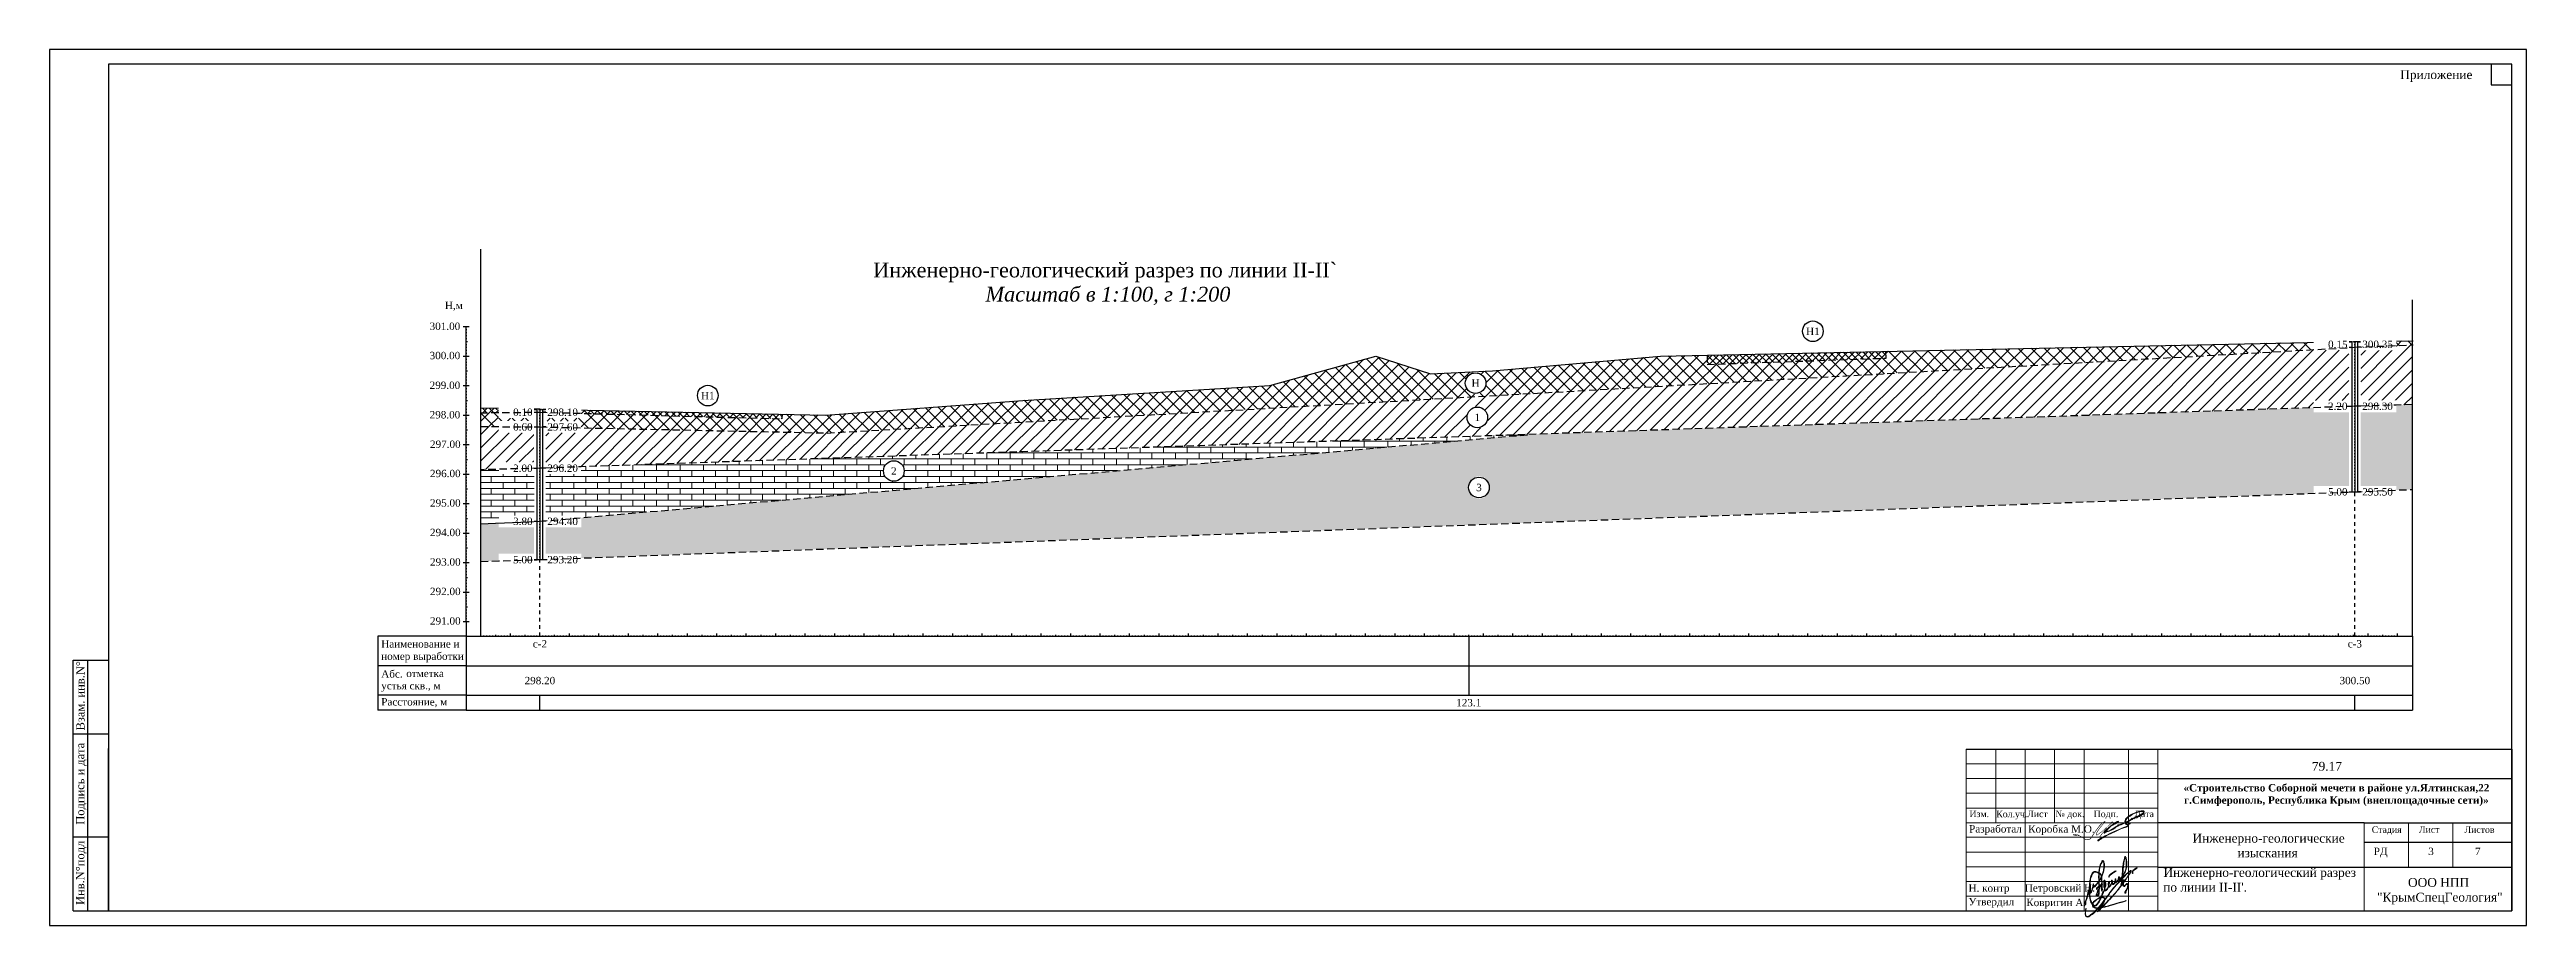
# Model space of a CAD drawing. Header units: millimetres. Extents: x 3380 to 11503, y -2610 to -1453.
# Drawn here: x 9598 to 10438, y -2608 to -2311 of the extents above; entities that cross this region are included whole.
import ezdxf
from ezdxf.enums import TextEntityAlignment as Align

# ---------------------------------------------------------------- set-up
doc = ezdxf.new("R2010")
doc.units = ezdxf.units.MM
doc.set_wipeout_variables(frame=1)
for name, pattern in [('______A_', [0]), ('ACAD_ISO03W100', [30, 12, -18]), ('DASHED', [0.75, 0.5, -0.25]), ('JIS_02_1.2', [2.5, 1.25, -1.25])]:
    doc.linetypes.add(name, pattern=pattern)
doc.layers.add('Format', color=10, linetype='Continuous', lineweight=50)
for name, color, linetype in [('Text', 7, 'Continuous'), ('ГЛ_Разрез_Ось', 7, 'Continuous'), ('ГЛ_Разрез_ОсьШкалаВ-10', 7, 'Continuous'), ('ГЛ_Разрез_Скважина', 7, 'Continuous'), ('ГЛ_Разрез_СкважинаОсь', 7, 'JIS_02_1.2'), ('ГЛ_Разрез_СкважинаОтм', 7, 'Continuous'), ('ГЛ_Разрез_СкважинаОтмТекст', 7, 'Continuous'), ('ГЛ_Разрез_СквМаска', 6, 'Continuous'), ('ГЛ_Разрез_СлоиОбозначения', 7, 'Continuous'), ('ГЛ_Разрез_Таблица', 7, 'Continuous'), ('ГЛ_Разрез_ТаблицаТекст', 7, 'Continuous'), ('ГЛ_Штамп', 7, 'Continuous'), ('ГЛ_Штамп_РамкаВнутр', 7, 'Continuous'), ('ГЛ_Штамп_Текст', 7, 'Continuous'), ('КОНТУРА', 7, 'Continuous')]:
    doc.layers.add(name, color=color, linetype=linetype)
for name, color, linetype, plot in [('ГЛ_Непечатаемый', 6, 'Continuous', False), ('ГЛ_Разрез_ОсьШкалаВ-1', 6, 'Continuous', False), ('ГЛ_Разрез_ОсьШкалаГ-1', 6, 'Continuous', False), ('ГЛ_Разрез_ОсьШкалаГ-10', 6, 'Continuous', False), ('ГЛ_Разрез_СкважинаШкала-0.5', 6, 'Continuous', False), ('ГЛ_Разрез_СкважинаШкала-1', 6, 'Continuous', False), ('ГЛ_Штамп_РамкаВнеш', 6, 'Continuous', False)]:
    doc.layers.add(name, color=color, linetype=linetype, plot=plot)
doc.styles.get("Standard").update_dxf_attribs({"font": 'arial.ttf'})
doc.styles.add('ГеологияРазрезМасштаб', font='timesi.ttf', dxfattribs={"height": 5})
doc.styles.add('ГеологияРазрезНазвание', font='times.ttf', dxfattribs={"height": 5})
doc.styles.add('ГеологияРазрезОсь', font='times.ttf', dxfattribs={"height": 2.5})
doc.styles.add('ГеологияРазрезСкважина', font='times.ttf', dxfattribs={"height": 2.5})
doc.styles.add('ГеологияРазрезТаблица', font='times.ttf', dxfattribs={"height": 2.5})
doc.styles.add('ГеологияШтамп', font='times.ttf')
doc.styles.add('СТАНДАРТ', font='times.ttf')

msp = doc.modelspace()

# ---------------------------------------------------------------- texts
at = {"style": 'СТАНДАРТ'}
for s, p in [(' РД', (10385.45, -2584.33)), ('7', (10420.74, -2584.33))]:
    msp.add_text(s, height=2.5, dxfattribs=at).set_placement(p)
at = {"color": 7, "style": 'СТАНДАРТ'}
msp.add_text('3', height=2.5, dxfattribs=at).set_placement((10404.87, -2584.33))
at = {"layer": 'КОНТУРА', "linetype": 'ACAD_ISO03W100', "lineweight": 5, "style": 'СТАНДАРТ'}
for s, p in [('301.00', (9727.08, -2406.29)), ('300.00', (9727.08, -2416.2)), ('299.00', (9727.08, -2426.29)), ('298.00', (9727.08, -2436.29)), ('297.00', (9727.21, -2446.29)), ('296.00', (9727.21, -2456.2)), ('295.00', (9727.21, -2466.2)), ('294.00', (9727.21, -2476.2)), ('293.00', (9727.21, -2486.2)), ('292.00', (9727.21, -2496.2)), ('291.00', (9727.21, -2506.2))]:
    msp.add_text(s, height=2.5, dxfattribs=at).set_placement(p)
at = {"layer": 'КОНТУРА', "color": 7, "linetype": 'ACAD_ISO03W100', "lineweight": 5, "style": 'СТАНДАРТ'}
msp.add_text('79.17', height=3, dxfattribs=at).set_placement((10365.42, -2555.73))
at = {"layer": 'КОНТУРА', "color": 7, "linetype": 'Continuous', "lineweight": 15, "attachment_point": 1}
for s, width, heights, insert, char_height in [('\\pi3.4919;{\\fTimes New Roman|b1|i0|c204|p18;\\H0.83333x;\\C256;«Строительство Соборной мечети в районе ул.Ялтинская,22\\P\\pi3.6726;г.Симферополь, Республика Крым (внеплощадочные сети)»\\H1.7707x; }', 108.3527, [0], (10318.39, -2560.27), 3), ('\\pi2.0492;{\\fTimes New Roman|b0|i0|c204|p18;Изм.}', 10.3066, [0], (10247.24, -2569.28), 2.2), ('\\pi0.99206;{\\fTimes New Roman|b0|i0|c204|p18;Кол.уч.}', 11.9896, [0], (10257.37, -2569.32), 2.2), ('\\pi1.7764;{\\fTimes New Roman|b0|i0|c204|p18;Лист}', 10.3066, [0], (10267.08, -2569.28), 2.2), ('\\pi0.49159;{\\fTimes New Roman|b0|i0|c204|p18;№ док.}', 10.3066, [2.65], (10277.98, -2569.28), 2.2), ('\\pi1.2109;{\\fTimes New Roman|b0|i0|c204|p18;Подп.}', 10.3066, [2.65], (10290.2, -2569.28), 2.2), ('\\pi1.9175;{\\fTimes New Roman|b0|i0|c204|p18;Дата}', 10.3066, [2.65], (10303.25, -2569.28), 2.2), ('\\pi23.218;{\\fTimes New Roman|b0|i0|c204|p18;Разработал}', 63.744, [0], (10225.95, -2574.2), 2.5), ('\\pi21.023;{\\fTimes New Roman|b0|i0|c204|p18;Коробка М.О.}', 63.744, [0], (10248.18, -2574.26), 2.5), ('\\pi6.7408;{\\fTimes New Roman|b0|i0|c204|p18;Инженерно-геологические \\P\\pi21.992;изыскания}', 63.744, [0], (10318.18, -2577.11), 3), ('\\pi0.29174;{\\fTimes New Roman|b0|i0|c204|p18;Стадия}', 10.3066, [2.65], (10385.41, -2574.61), 2.2), ('\\pi1.7764;{\\fTimes New Roman|b0|i0|c204|p18;Лист}', 10.3066, [2.65], (10399.94, -2574.56), 2.2), ('\\pi0.24336;{\\fTimes New Roman|b0|i0|c204|p18;Листов}', 10.3066, [2.65], (10416.92, -2574.61), 2.2), ('\\pi25.174;{\\fTimes New Roman|b0|i0|c204|p18;Н. контр}', 63.744, [0], (10223.8, -2594.27), 2.5), ('\\pi25.25;{\\fTimes New Roman|b0|i0|c204|p18;Петровский Н.}', 63.744, [0], (10242.82, -2594.22), 2.5), ("\\pi0.062691;{\\fTimes New Roman|b0|i0|c204|p18;Инженерно-геологический разрез по линии \\fTimes New Roman|b0|i0|c0|p18;II-II'\\fTimes New Roman|b0|i0|c204|p18;. }", 65.5511, [0], (10315, -2588.74), 3), ('\\pi21.839;{\\fTimes New Roman|b0|i0|c204|p18;ООО НПП\\P\\pi11.353;\\fTimes New Roman|b0|i0|c0|p18;"\\fTimes New Roman|b0|i0|c204|p18;КрымСпецГеология\\fTimes New Roman|b0|i0|c0|p18;"}', 63.744, [0], (10376.16, -2592.11), 3), ('\\pi24.361;{\\fTimes New Roman|b0|i0|c204|p18;Утвердил}', 63.744, [0], (10224.59, -2598.9), 2.5), ('\\pi22.112;{\\fTimes New Roman|b0|i0|c204|p18;Ковригин А.}', 63.744, [0], (10246.44, -2599.16), 2.5)]:
    msp.add_mtext_dynamic_manual_height_columns(s, width=width, gutter_width=1, heights=heights, dxfattribs=dict(at, insert=insert, char_height=char_height))

# ---------------------------------------------------------------- blocks, each defined once
blk = doc.blocks.new('*U41')
at = {"layer": 'ГЛ_Разрез_Ось'}
for q in [(-5, 100), (-5, -5)]:
    blk.add_line((-5, 0), q, dxfattribs=at)
blk.add_lwpolyline([(-5, 100, 0, 0, 0), (-5, 102, 1, 0, 0), (-5, 105, 0, 0, 0)], format="xyseb", dxfattribs=at)
at = {"layer": 'ГЛ_Разрез_ОсьШкалаВ-1'}
for p, q in [((-5, 99), (-4.75, 99)), ((-5, 98), (-4.75, 98)), ((-5, 97), (-4.75, 97)), ((-5, 96), (-4.75, 96)), ((-5, 95), (-4.5, 95)), ((-5, 94), (-4.75, 94)), ((-5, 93), (-4.75, 93)), ((-5, 92), (-4.75, 92)), ((-5, 91), (-4.75, 91)), ((-5, 89), (-4.75, 89)), ((-5, 88), (-4.75, 88)), ((-5, 87), (-4.75, 87)), ((-5, 86), (-4.75, 86)), ((-5, 85), (-4.5, 85)), ((-5, 84), (-4.75, 84)), ((-5, 83), (-4.75, 83)), ((-5, 82), (-4.75, 82)), ((-5, 81), (-4.75, 81)), ((-5, 79), (-4.75, 79)), ((-5, 78), (-4.75, 78)), ((-5, 77), (-4.75, 77)), ((-5, 76), (-4.75, 76)), ((-5, 75), (-4.5, 75)), ((-5, 74), (-4.75, 74)), ((-5, 73), (-4.75, 73)), ((-5, 72), (-4.75, 72)), ((-5, 71), (-4.75, 71)), ((-5, 69), (-4.75, 69)), ((-5, 68), (-4.75, 68)), ((-5, 67), (-4.75, 67)), ((-5, 66), (-4.75, 66)), ((-5, 65), (-4.5, 65)), ((-5, 64), (-4.75, 64)), ((-5, 63), (-4.75, 63)), ((-5, 62), (-4.75, 62)), ((-5, 61), (-4.75, 61)), ((-5, 59), (-4.75, 59)), ((-5, 58), (-4.75, 58)), ((-5, 57), (-4.75, 57)), ((-5, 56), (-4.75, 56)), ((-5, 55), (-4.5, 55)), ((-5, 54), (-4.75, 54)), ((-5, 53), (-4.75, 53)), ((-5, 52), (-4.75, 52)), ((-5, 51), (-4.75, 51)), ((-5, 49), (-4.75, 49)), ((-5, 48), (-4.75, 48)), ((-5, 47), (-4.75, 47)), ((-5, 46), (-4.75, 46)), ((-5, 45), (-4.5, 45)), ((-5, 44), (-4.75, 44)), ((-5, 43), (-4.75, 43)), ((-5, 42), (-4.75, 42)), ((-5, 41), (-4.75, 41)), ((-5, 39), (-4.75, 39)), ((-5, 38), (-4.75, 38)), ((-5, 37), (-4.75, 37)), ((-5, 36), (-4.75, 36)), ((-5, 35), (-4.5, 35)), ((-5, 34), (-4.75, 34)), ((-5, 33), (-4.75, 33)), ((-5, 32), (-4.75, 32)), ((-5, 31), (-4.75, 31)), ((-5, 29), (-4.75, 29)), ((-5, 28), (-4.75, 28)), ((-5, 27), (-4.75, 27)), ((-5, 26), (-4.75, 26)), ((-5, 25), (-4.5, 25)), ((-5, 24), (-4.75, 24)), ((-5, 23), (-4.75, 23)), ((-5, 22), (-4.75, 22)), ((-5, 21), (-4.75, 21)), ((-5, 19), (-4.75, 19)), ((-5, 18), (-4.75, 18)), ((-5, 17), (-4.75, 17)), ((-5, 16), (-4.75, 16)), ((-5, 15), (-4.5, 15)), ((-5, 14), (-4.75, 14)), ((-5, 13), (-4.75, 13)), ((-5, 12), (-4.75, 12)), ((-5, 11), (-4.75, 11)), ((-5, 9), (-4.75, 9)), ((-5, 8), (-4.75, 8)), ((-5, 7), (-4.75, 7)), ((-5, 6), (-4.75, 6)), ((-5, 5), (-4.5, 5)), ((-5, 4), (-4.75, 4)), ((-5, 3), (-4.75, 3)), ((-5, 2), (-4.75, 2)), ((-5, 1), (-4.75, 1))]:
    blk.add_line(p, q, dxfattribs=at)
at = {"layer": 'ГЛ_Разрез_ОсьШкалаВ-10'}
for p, q in [((-6, 100), (-4, 100)), ((-6, 90), (-4, 90)), ((-6, 80), (-4, 80)), ((-6, 70), (-4, 70)), ((-6, 60), (-4, 60)), ((-6, 50), (-4, 50)), ((-6, 40), (-4, 40)), ((-6, 30), (-4, 30)), ((-6, 20), (-4, 20)), ((-6, 10), (-4, 10)), ((-6, 0), (-4, 0))]:
    blk.add_line(p, q, dxfattribs=at)
at = {"layer": 'ГЛ_Разрез_ОсьШкалаГ-1'}
for p, q in [((1, -5), (1, -4.75)), ((2, -5), (2, -4.75)), ((3, -5), (3, -4.75)), ((4, -5), (4, -4.75)), ((5, -5), (5, -4.5)), ((6, -5), (6, -4.75)), ((7, -5), (7, -4.75)), ((8, -5), (8, -4.75)), ((9, -5), (9, -4.75)), ((11, -5), (11, -4.75)), ((12, -5), (12, -4.75)), ((13, -5), (13, -4.75)), ((14, -5), (14, -4.75)), ((15, -5), (15, -4.5)), ((16, -5), (16, -4.75)), ((17, -5), (17, -4.75)), ((18, -5), (18, -4.75)), ((19, -5), (19, -4.75)), ((21, -5), (21, -4.75)), ((22, -5), (22, -4.75)), ((23, -5), (23, -4.75)), ((24, -5), (24, -4.75)), ((25, -5), (25, -4.5)), ((26, -5), (26, -4.75)), ((27, -5), (27, -4.75)), ((28, -5), (28, -4.75)), ((29, -5), (29, -4.75)), ((31, -5), (31, -4.75)), ((32, -5), (32, -4.75)), ((33, -5), (33, -4.75)), ((34, -5), (34, -4.75)), ((35, -5), (35, -4.5)), ((36, -5), (36, -4.75)), ((37, -5), (37, -4.75)), ((38, -5), (38, -4.75)), ((39, -5), (39, -4.75)), ((41, -5), (41, -4.75)), ((42, -5), (42, -4.75)), ((43, -5), (43, -4.75)), ((44, -5), (44, -4.75)), ((45, -5), (45, -4.5)), ((46, -5), (46, -4.75)), ((47, -5), (47, -4.75)), ((48, -5), (48, -4.75)), ((49, -5), (49, -4.75)), ((51, -5), (51, -4.75)), ((52, -5), (52, -4.75)), ((53, -5), (53, -4.75)), ((54, -5), (54, -4.75)), ((55, -5), (55, -4.5)), ((56, -5), (56, -4.75)), ((57, -5), (57, -4.75)), ((58, -5), (58, -4.75)), ((59, -5), (59, -4.75)), ((61, -5), (61, -4.75)), ((62, -5), (62, -4.75)), ((63, -5), (63, -4.75)), ((64, -5), (64, -4.75)), ((65, -5), (65, -4.5)), ((66, -5), (66, -4.75)), ((67, -5), (67, -4.75)), ((68, -5), (68, -4.75)), ((69, -5), (69, -4.75)), ((71, -5), (71, -4.75)), ((72, -5), (72, -4.75)), ((73, -5), (73, -4.75)), ((74, -5), (74, -4.75)), ((75, -5), (75, -4.5)), ((76, -5), (76, -4.75)), ((77, -5), (77, -4.75)), ((78, -5), (78, -4.75)), ((79, -5), (79, -4.75)), ((81, -5), (81, -4.75)), ((82, -5), (82, -4.75)), ((83, -5), (83, -4.75)), ((84, -5), (84, -4.75)), ((85, -5), (85, -4.5)), ((86, -5), (86, -4.75)), ((87, -5), (87, -4.75)), ((88, -5), (88, -4.75)), ((89, -5), (89, -4.75)), ((91, -5), (91, -4.75)), ((92, -5), (92, -4.75)), ((93, -5), (93, -4.75)), ((94, -5), (94, -4.75)), ((95, -5), (95, -4.5)), ((96, -5), (96, -4.75)), ((97, -5), (97, -4.75)), ((98, -5), (98, -4.75)), ((99, -5), (99, -4.75)), ((101, -5), (101, -4.75)), ((102, -5), (102, -4.75)), ((103, -5), (103, -4.75)), ((104, -5), (104, -4.75)), ((105, -5), (105, -4.5)), ((106, -5), (106, -4.75)), ((107, -5), (107, -4.75)), ((108, -5), (108, -4.75)), ((109, -5), (109, -4.75)), ((111, -5), (111, -4.75)), ((112, -5), (112, -4.75)), ((113, -5), (113, -4.75)), ((114, -5), (114, -4.75)), ((115, -5), (115, -4.5)), ((116, -5), (116, -4.75)), ((117, -5), (117, -4.75)), ((118, -5), (118, -4.75)), ((119, -5), (119, -4.75)), ((121, -5), (121, -4.75)), ((122, -5), (122, -4.75)), ((123, -5), (123, -4.75)), ((124, -5), (124, -4.75)), ((125, -5), (125, -4.5)), ((126, -5), (126, -4.75)), ((127, -5), (127, -4.75)), ((128, -5), (128, -4.75)), ((129, -5), (129, -4.75)), ((131, -5), (131, -4.75)), ((132, -5), (132, -4.75)), ((133, -5), (133, -4.75)), ((134, -5), (134, -4.75)), ((135, -5), (135, -4.5)), ((136, -5), (136, -4.75)), ((137, -5), (137, -4.75)), ((138, -5), (138, -4.75)), ((139, -5), (139, -4.75)), ((141, -5), (141, -4.75)), ((142, -5), (142, -4.75)), ((143, -5), (143, -4.75)), ((144, -5), (144, -4.75)), ((145, -5), (145, -4.5)), ((146, -5), (146, -4.75)), ((147, -5), (147, -4.75)), ((148, -5), (148, -4.75)), ((149, -5), (149, -4.75)), ((151, -5), (151, -4.75)), ((152, -5), (152, -4.75)), ((153, -5), (153, -4.75)), ((154, -5), (154, -4.75)), ((155, -5), (155, -4.5)), ((156, -5), (156, -4.75)), ((157, -5), (157, -4.75)), ((158, -5), (158, -4.75)), ((159, -5), (159, -4.75)), ((161, -5), (161, -4.75)), ((162, -5), (162, -4.75)), ((163, -5), (163, -4.75)), ((164, -5), (164, -4.75)), ((165, -5), (165, -4.5)), ((166, -5), (166, -4.75)), ((167, -5), (167, -4.75)), ((168, -5), (168, -4.75)), ((169, -5), (169, -4.75)), ((171, -5), (171, -4.75)), ((172, -5), (172, -4.75)), ((173, -5), (173, -4.75)), ((174, -5), (174, -4.75)), ((175, -5), (175, -4.5)), ((176, -5), (176, -4.75)), ((177, -5), (177, -4.75)), ((178, -5), (178, -4.75)), ((179, -5), (179, -4.75)), ((181, -5), (181, -4.75)), ((182, -5), (182, -4.75)), ((183, -5), (183, -4.75)), ((184, -5), (184, -4.75)), ((185, -5), (185, -4.5)), ((186, -5), (186, -4.75)), ((187, -5), (187, -4.75)), ((188, -5), (188, -4.75)), ((189, -5), (189, -4.75)), ((191, -5), (191, -4.75)), ((192, -5), (192, -4.75)), ((193, -5), (193, -4.75)), ((194, -5), (194, -4.75)), ((195, -5), (195, -4.5)), ((196, -5), (196, -4.75)), ((197, -5), (197, -4.75)), ((198, -5), (198, -4.75)), ((199, -5), (199, -4.75)), ((201, -5), (201, -4.75)), ((202, -5), (202, -4.75)), ((203, -5), (203, -4.75)), ((204, -5), (204, -4.75)), ((205, -5), (205, -4.5)), ((206, -5), (206, -4.75)), ((207, -5), (207, -4.75)), ((208, -5), (208, -4.75)), ((209, -5), (209, -4.75)), ((211, -5), (211, -4.75)), ((212, -5), (212, -4.75)), ((213, -5), (213, -4.75)), ((214, -5), (214, -4.75)), ((215, -5), (215, -4.5)), ((216, -5), (216, -4.75)), ((217, -5), (217, -4.75)), ((218, -5), (218, -4.75)), ((219, -5), (219, -4.75)), ((221, -5), (221, -4.75)), ((222, -5), (222, -4.75)), ((223, -5), (223, -4.75)), ((224, -5), (224, -4.75)), ((225, -5), (225, -4.5)), ((226, -5), (226, -4.75)), ((227, -5), (227, -4.75)), ((228, -5), (228, -4.75)), ((229, -5), (229, -4.75)), ((231, -5), (231, -4.75)), ((232, -5), (232, -4.75)), ((233, -5), (233, -4.75)), ((234, -5), (234, -4.75)), ((235, -5), (235, -4.5)), ((236, -5), (236, -4.75)), ((237, -5), (237, -4.75)), ((238, -5), (238, -4.75)), ((239, -5), (239, -4.75)), ((241, -5), (241, -4.75)), ((242, -5), (242, -4.75)), ((243, -5), (243, -4.75)), ((244, -5), (244, -4.75)), ((245, -5), (245, -4.5)), ((246, -5), (246, -4.75)), ((247, -5), (247, -4.75)), ((248, -5), (248, -4.75)), ((249, -5), (249, -4.75)), ((251, -5), (251, -4.75)), ((252, -5), (252, -4.75)), ((253, -5), (253, -4.75)), ((254, -5), (254, -4.75)), ((255, -5), (255, -4.5)), ((256, -5), (256, -4.75)), ((257, -5), (257, -4.75)), ((258, -5), (258, -4.75)), ((259, -5), (259, -4.75)), ((261, -5), (261, -4.75)), ((262, -5), (262, -4.75)), ((263, -5), (263, -4.75)), ((264, -5), (264, -4.75)), ((265, -5), (265, -4.5)), ((266, -5), (266, -4.75)), ((267, -5), (267, -4.75)), ((268, -5), (268, -4.75)), ((269, -5), (269, -4.75)), ((271, -5), (271, -4.75)), ((272, -5), (272, -4.75)), ((273, -5), (273, -4.75)), ((274, -5), (274, -4.75)), ((275, -5), (275, -4.5)), ((276, -5), (276, -4.75)), ((277, -5), (277, -4.75)), ((278, -5), (278, -4.75)), ((279, -5), (279, -4.75)), ((281, -5), (281, -4.75)), ((282, -5), (282, -4.75)), ((283, -5), (283, -4.75)), ((284, -5), (284, -4.75)), ((285, -5), (285, -4.5)), ((286, -5), (286, -4.75)), ((287, -5), (287, -4.75)), ((288, -5), (288, -4.75)), ((289, -5), (289, -4.75)), ((291, -5), (291, -4.75)), ((292, -5), (292, -4.75)), ((293, -5), (293, -4.75)), ((294, -5), (294, -4.75)), ((295, -5), (295, -4.5)), ((296, -5), (296, -4.75)), ((297, -5), (297, -4.75)), ((298, -5), (298, -4.75)), ((299, -5), (299, -4.75)), ((301, -5), (301, -4.75)), ((302, -5), (302, -4.75)), ((303, -5), (303, -4.75)), ((304, -5), (304, -4.75)), ((305, -5), (305, -4.5)), ((306, -5), (306, -4.75)), ((307, -5), (307, -4.75)), ((308, -5), (308, -4.75)), ((309, -5), (309, -4.75)), ((311, -5), (311, -4.75)), ((312, -5), (312, -4.75)), ((313, -5), (313, -4.75)), ((314, -5), (314, -4.75)), ((315, -5), (315, -4.5)), ((316, -5), (316, -4.75)), ((317, -5), (317, -4.75)), ((318, -5), (318, -4.75)), ((319, -5), (319, -4.75)), ((321, -5), (321, -4.75)), ((322, -5), (322, -4.75)), ((323, -5), (323, -4.75)), ((324, -5), (324, -4.75)), ((325, -5), (325, -4.5)), ((326, -5), (326, -4.75)), ((327, -5), (327, -4.75)), ((328, -5), (328, -4.75)), ((329, -5), (329, -4.75)), ((331, -5), (331, -4.75)), ((332, -5), (332, -4.75)), ((333, -5), (333, -4.75)), ((334, -5), (334, -4.75)), ((335, -5), (335, -4.5)), ((336, -5), (336, -4.75)), ((337, -5), (337, -4.75)), ((338, -5), (338, -4.75)), ((339, -5), (339, -4.75)), ((341, -5), (341, -4.75)), ((342, -5), (342, -4.75)), ((343, -5), (343, -4.75)), ((344, -5), (344, -4.75)), ((345, -5), (345, -4.5)), ((346, -5), (346, -4.75)), ((347, -5), (347, -4.75)), ((348, -5), (348, -4.75)), ((349, -5), (349, -4.75)), ((351, -5), (351, -4.75)), ((352, -5), (352, -4.75)), ((353, -5), (353, -4.75)), ((354, -5), (354, -4.75)), ((355, -5), (355, -4.5)), ((356, -5), (356, -4.75)), ((357, -5), (357, -4.75)), ((358, -5), (358, -4.75)), ((359, -5), (359, -4.75)), ((361, -5), (361, -4.75)), ((362, -5), (362, -4.75)), ((363, -5), (363, -4.75)), ((364, -5), (364, -4.75)), ((365, -5), (365, -4.5)), ((366, -5), (366, -4.75)), ((367, -5), (367, -4.75)), ((368, -5), (368, -4.75)), ((369, -5), (369, -4.75)), ((371, -5), (371, -4.75)), ((372, -5), (372, -4.75)), ((373, -5), (373, -4.75)), ((374, -5), (374, -4.75)), ((375, -5), (375, -4.5)), ((376, -5), (376, -4.75)), ((377, -5), (377, -4.75)), ((378, -5), (378, -4.75)), ((379, -5), (379, -4.75)), ((381, -5), (381, -4.75)), ((382, -5), (382, -4.75)), ((383, -5), (383, -4.75)), ((384, -5), (384, -4.75)), ((385, -5), (385, -4.5)), ((386, -5), (386, -4.75)), ((387, -5), (387, -4.75)), ((388, -5), (388, -4.75)), ((389, -5), (389, -4.75)), ((391, -5), (391, -4.75)), ((392, -5), (392, -4.75)), ((393, -5), (393, -4.75)), ((394, -5), (394, -4.75)), ((395, -5), (395, -4.5)), ((396, -5), (396, -4.75)), ((397, -5), (397, -4.75)), ((398, -5), (398, -4.75)), ((399, -5), (399, -4.75)), ((401, -5), (401, -4.75)), ((402, -5), (402, -4.75)), ((403, -5), (403, -4.75)), ((404, -5), (404, -4.75)), ((405, -5), (405, -4.5)), ((406, -5), (406, -4.75)), ((407, -5), (407, -4.75)), ((408, -5), (408, -4.75)), ((409, -5), (409, -4.75)), ((411, -5), (411, -4.75)), ((412, -5), (412, -4.75)), ((413, -5), (413, -4.75)), ((414, -5), (414, -4.75)), ((415, -5), (415, -4.5)), ((416, -5), (416, -4.75)), ((417, -5), (417, -4.75)), ((418, -5), (418, -4.75)), ((419, -5), (419, -4.75)), ((421, -5), (421, -4.75)), ((422, -5), (422, -4.75)), ((423, -5), (423, -4.75)), ((424, -5), (424, -4.75)), ((425, -5), (425, -4.5)), ((426, -5), (426, -4.75)), ((427, -5), (427, -4.75)), ((428, -5), (428, -4.75)), ((429, -5), (429, -4.75)), ((431, -5), (431, -4.75)), ((432, -5), (432, -4.75)), ((433, -5), (433, -4.75)), ((434, -5), (434, -4.75)), ((435, -5), (435, -4.5)), ((436, -5), (436, -4.75)), ((437, -5), (437, -4.75)), ((438, -5), (438, -4.75)), ((439, -5), (439, -4.75)), ((441, -5), (441, -4.75)), ((442, -5), (442, -4.75)), ((443, -5), (443, -4.75)), ((444, -5), (444, -4.75)), ((445, -5), (445, -4.5)), ((446, -5), (446, -4.75)), ((447, -5), (447, -4.75)), ((448, -5), (448, -4.75)), ((449, -5), (449, -4.75)), ((451, -5), (451, -4.75)), ((452, -5), (452, -4.75)), ((453, -5), (453, -4.75)), ((454, -5), (454, -4.75)), ((455, -5), (455, -4.5)), ((456, -5), (456, -4.75)), ((457, -5), (457, -4.75)), ((458, -5), (458, -4.75)), ((459, -5), (459, -4.75)), ((461, -5), (461, -4.75)), ((462, -5), (462, -4.75)), ((463, -5), (463, -4.75)), ((464, -5), (464, -4.75)), ((465, -5), (465, -4.5)), ((466, -5), (466, -4.75)), ((467, -5), (467, -4.75)), ((468, -5), (468, -4.75)), ((469, -5), (469, -4.75)), ((471, -5), (471, -4.75)), ((472, -5), (472, -4.75)), ((473, -5), (473, -4.75)), ((474, -5), (474, -4.75)), ((475, -5), (475, -4.5)), ((476, -5), (476, -4.75)), ((477, -5), (477, -4.75)), ((478, -5), (478, -4.75)), ((479, -5), (479, -4.75)), ((481, -5), (481, -4.75)), ((482, -5), (482, -4.75)), ((483, -5), (483, -4.75)), ((484, -5), (484, -4.75)), ((485, -5), (485, -4.5)), ((486, -5), (486, -4.75)), ((487, -5), (487, -4.75)), ((488, -5), (488, -4.75)), ((489, -5), (489, -4.75)), ((491, -5), (491, -4.75)), ((492, -5), (492, -4.75)), ((493, -5), (493, -4.75)), ((494, -5), (494, -4.75)), ((495, -5), (495, -4.5)), ((496, -5), (496, -4.75)), ((497, -5), (497, -4.75)), ((498, -5), (498, -4.75)), ((499, -5), (499, -4.75)), ((501, -5), (501, -4.75)), ((502, -5), (502, -4.75)), ((503, -5), (503, -4.75)), ((504, -5), (504, -4.75)), ((505, -5), (505, -4.5)), ((506, -5), (506, -4.75)), ((507, -5), (507, -4.75)), ((508, -5), (508, -4.75)), ((509, -5), (509, -4.75)), ((511, -5), (511, -4.75)), ((512, -5), (512, -4.75)), ((513, -5), (513, -4.75)), ((514, -5), (514, -4.75)), ((515, -5), (515, -4.5)), ((516, -5), (516, -4.75)), ((517, -5), (517, -4.75)), ((518, -5), (518, -4.75)), ((519, -5), (519, -4.75)), ((521, -5), (521, -4.75)), ((522, -5), (522, -4.75)), ((523, -5), (523, -4.75)), ((524, -5), (524, -4.75)), ((525, -5), (525, -4.5)), ((526, -5), (526, -4.75)), ((527, -5), (527, -4.75)), ((528, -5), (528, -4.75)), ((529, -5), (529, -4.75)), ((531, -5), (531, -4.75)), ((532, -5), (532, -4.75)), ((533, -5), (533, -4.75)), ((534, -5), (534, -4.75)), ((535, -5), (535, -4.5)), ((536, -5), (536, -4.75)), ((537, -5), (537, -4.75)), ((538, -5), (538, -4.75)), ((539, -5), (539, -4.75)), ((541, -5), (541, -4.75)), ((542, -5), (542, -4.75)), ((543, -5), (543, -4.75)), ((544, -5), (544, -4.75)), ((545, -5), (545, -4.5)), ((546, -5), (546, -4.75)), ((547, -5), (547, -4.75)), ((548, -5), (548, -4.75)), ((549, -5), (549, -4.75)), ((551, -5), (551, -4.75)), ((552, -5), (552, -4.75)), ((553, -5), (553, -4.75)), ((554, -5), (554, -4.75)), ((555, -5), (555, -4.5)), ((556, -5), (556, -4.75)), ((557, -5), (557, -4.75)), ((558, -5), (558, -4.75)), ((559, -5), (559, -4.75)), ((561, -5), (561, -4.75)), ((562, -5), (562, -4.75)), ((563, -5), (563, -4.75)), ((564, -5), (564, -4.75)), ((565, -5), (565, -4.5)), ((566, -5), (566, -4.75)), ((567, -5), (567, -4.75)), ((568, -5), (568, -4.75)), ((569, -5), (569, -4.75)), ((571, -5), (571, -4.75)), ((572, -5), (572, -4.75)), ((573, -5), (573, -4.75)), ((574, -5), (574, -4.75)), ((575, -5), (575, -4.5)), ((576, -5), (576, -4.75)), ((577, -5), (577, -4.75)), ((578, -5), (578, -4.75)), ((579, -5), (579, -4.75)), ((581, -5), (581, -4.75)), ((582, -5), (582, -4.75)), ((583, -5), (583, -4.75)), ((584, -5), (584, -4.75)), ((585, -5), (585, -4.5)), ((586, -5), (586, -4.75)), ((587, -5), (587, -4.75)), ((588, -5), (588, -4.75)), ((589, -5), (589, -4.75)), ((591, -5), (591, -4.75)), ((592, -5), (592, -4.75)), ((593, -5), (593, -4.75)), ((594, -5), (594, -4.75)), ((595, -5), (595, -4.5)), ((596, -5), (596, -4.75)), ((597, -5), (597, -4.75)), ((598, -5), (598, -4.75)), ((599, -5), (599, -4.75)), ((601, -5), (601, -4.75)), ((602, -5), (602, -4.75)), ((603, -5), (603, -4.75)), ((604, -5), (604, -4.75)), ((605, -5), (605, -4.5)), ((606, -5), (606, -4.75)), ((607, -5), (607, -4.75)), ((608, -5), (608, -4.75)), ((609, -5), (609, -4.75)), ((611, -5), (611, -4.75)), ((612, -5), (612, -4.75)), ((613, -5), (613, -4.75)), ((614, -5), (614, -4.75)), ((615, -5), (615, -4.5)), ((616, -5), (616, -4.75)), ((617, -5), (617, -4.75)), ((618, -5), (618, -4.75)), ((619, -5), (619, -4.75)), ((621, -5), (621, -4.75)), ((622, -5), (622, -4.75)), ((623, -5), (623, -4.75)), ((624, -5), (624, -4.75)), ((625, -5), (625, -4.5)), ((626, -5), (626, -4.75)), ((627, -5), (627, -4.75)), ((628, -5), (628, -4.75)), ((629, -5), (629, -4.75)), ((631, -5), (631, -4.75)), ((632, -5), (632, -4.75)), ((633, -5), (633, -4.75)), ((634, -5), (634, -4.75)), ((635, -5), (635, -4.5)), ((636, -5), (636, -4.75)), ((637, -5), (637, -4.75)), ((638, -5), (638, -4.75)), ((639, -5), (639, -4.75)), ((641, -5), (641, -4.75)), ((642, -5), (642, -4.75)), ((643, -5), (643, -4.75)), ((644, -5), (644, -4.75)), ((645, -5), (645, -4.5)), ((646, -5), (646, -4.75)), ((647, -5), (647, -4.75)), ((648, -5), (648, -4.75)), ((649, -5), (649, -4.75))]:
    blk.add_line(p, q, dxfattribs=at)
at = {"layer": 'ГЛ_Разрез_ОсьШкалаГ-10'}
for p, q in [((0, -5), (0, -4)), ((10, -5), (10, -4)), ((10, -5), (10, -4)), ((20, -5), (20, -4)), ((20, -5), (20, -4)), ((30, -5), (30, -4)), ((30, -5), (30, -4)), ((40, -5), (40, -4)), ((40, -5), (40, -4)), ((50, -5), (50, -4)), ((50, -5), (50, -4)), ((60, -5), (60, -4)), ((60, -5), (60, -4)), ((70, -5), (70, -4)), ((70, -5), (70, -4)), ((80, -5), (80, -4)), ((80, -5), (80, -4)), ((90, -5), (90, -4)), ((90, -5), (90, -4)), ((100, -5), (100, -4)), ((100, -5), (100, -4)), ((110, -5), (110, -4)), ((110, -5), (110, -4)), ((120, -5), (120, -4)), ((120, -5), (120, -4)), ((130, -5), (130, -4)), ((130, -5), (130, -4)), ((140, -5), (140, -4)), ((140, -5), (140, -4)), ((150, -5), (150, -4)), ((150, -5), (150, -4)), ((160, -5), (160, -4)), ((160, -5), (160, -4)), ((170, -5), (170, -4)), ((170, -5), (170, -4)), ((180, -5), (180, -4)), ((180, -5), (180, -4)), ((190, -5), (190, -4)), ((190, -5), (190, -4)), ((200, -5), (200, -4)), ((200, -5), (200, -4)), ((210, -5), (210, -4)), ((210, -5), (210, -4)), ((220, -5), (220, -4)), ((220, -5), (220, -4)), ((230, -5), (230, -4)), ((230, -5), (230, -4)), ((240, -5), (240, -4)), ((240, -5), (240, -4)), ((250, -5), (250, -4)), ((250, -5), (250, -4)), ((260, -5), (260, -4)), ((260, -5), (260, -4)), ((270, -5), (270, -4)), ((270, -5), (270, -4)), ((280, -5), (280, -4)), ((280, -5), (280, -4)), ((290, -5), (290, -4)), ((290, -5), (290, -4)), ((300, -5), (300, -4)), ((300, -5), (300, -4)), ((310, -5), (310, -4)), ((310, -5), (310, -4)), ((320, -5), (320, -4)), ((320, -5), (320, -4)), ((330, -5), (330, -4)), ((330, -5), (330, -4)), ((340, -5), (340, -4)), ((340, -5), (340, -4)), ((350, -5), (350, -4)), ((350, -5), (350, -4)), ((360, -5), (360, -4)), ((360, -5), (360, -4)), ((370, -5), (370, -4)), ((370, -5), (370, -4)), ((380, -5), (380, -4)), ((380, -5), (380, -4)), ((390, -5), (390, -4)), ((390, -5), (390, -4)), ((400, -5), (400, -4)), ((400, -5), (400, -4)), ((410, -5), (410, -4)), ((410, -5), (410, -4)), ((420, -5), (420, -4)), ((420, -5), (420, -4)), ((430, -5), (430, -4)), ((430, -5), (430, -4)), ((440, -5), (440, -4)), ((440, -5), (440, -4)), ((450, -5), (450, -4)), ((450, -5), (450, -4)), ((460, -5), (460, -4)), ((460, -5), (460, -4)), ((470, -5), (470, -4)), ((470, -5), (470, -4)), ((480, -5), (480, -4)), ((480, -5), (480, -4)), ((490, -5), (490, -4)), ((490, -5), (490, -4)), ((500, -5), (500, -4)), ((500, -5), (500, -4)), ((510, -5), (510, -4)), ((510, -5), (510, -4)), ((520, -5), (520, -4)), ((520, -5), (520, -4)), ((530, -5), (530, -4)), ((530, -5), (530, -4)), ((540, -5), (540, -4)), ((540, -5), (540, -4)), ((550, -5), (550, -4)), ((550, -5), (550, -4)), ((560, -5), (560, -4)), ((560, -5), (560, -4)), ((570, -5), (570, -4)), ((570, -5), (570, -4)), ((580, -5), (580, -4)), ((580, -5), (580, -4)), ((590, -5), (590, -4)), ((590, -5), (590, -4)), ((600, -5), (600, -4)), ((600, -5), (600, -4)), ((610, -5), (610, -4)), ((610, -5), (610, -4)), ((620, -5), (620, -4)), ((620, -5), (620, -4)), ((630, -5), (630, -4)), ((630, -5), (630, -4)), ((640, -5), (640, -4)), ((640, -5), (640, -4)), ((650, -5), (650, -4))]:
    blk.add_line(p, q, dxfattribs=at)
at = {"layer": 'ГЛ_Разрез_Таблица'}
for p, q in [((-5, -5), (-35, -5)), ((-35, -5), (-35, -30)), ((-5, -5), (-5, -30)), ((-5, -5), (0, -5)), ((0, -5), (655, -5)), ((655, -5), (655, -30)), ((-5, -15), (-35, -15)), ((-5, -15), (0, -15)), ((0, -15), (655, -15)), ((-5, -25), (-35, -25)), ((-5, -25), (0, -25)), ((0, -25), (655, -25)), ((-5, -30), (-35, -30)), ((-5, -30), (0, -30)), ((0, -30), (655, -30))]:
    blk.add_line(p, q, dxfattribs=at)
at = {"style": 'ГеологияРазрезТаблица'}
blk.add_text('Н,м', height=2.5, dxfattribs=at).set_placement((-6.16, 105.22), align=Align.BOTTOM_RIGHT)
at = {"flags": 8}
for tag, style, p in [('НАЗВАНИЕ', 'ГеологияРазрезНазвание', (212.65, 119.21)), ('Масштаб', 'ГеологияРазрезМасштаб', (212.65, 111.01))]:
    blk.add_attdef(tag, text='', height=5, dxfattribs=dict(at, style=style)).set_placement(p, align=Align.MIDDLE_CENTER)
at = {"layer": 'ГЛ_Разрез_ТаблицаТекст', "char_height": 2.5, "attachment_point": 4, "style": 'ГеологияРазрезТаблица'}
for s, insert, width in [('Наименование и номер выработки', (-33.81, -10.06), 28.8119), ('Абс{\\fTimes New Roman|b0|i0|c238|p18;.}', (-33.81, -17.78), 9.2141), ('      {\\fTimes New Roman|b0|i0|c238|p18;   }отметка устья скв.{\\fTimes New Roman|b0|i0|c238|p18;, }м', (-33.81, -20.06), 28.8119), ('Расстояние, м', (-33.81, -27.5), 28.8119)]:
    blk.add_mtext(s, dxfattribs=dict(at, insert=insert, width=width))
blk = doc.blocks.new('*U39')
at = {"layer": 'ГЛ_Непечатаемый', "linetype": 'Continuous'}
blk.add_line((0, 26.1), (0, 26.1), dxfattribs=at)
at = {"layer": 'ГЛ_Разрез_СкважинаОсь'}
for p, q in [((0, 5), (0, 26.1)), ((0, 0), (0, 5))]:
    blk.add_line(p, q, dxfattribs=at)
at = {"layer": 'ГЛ_Разрез_Таблица', "ltscale": 100}
blk.add_line((0, -25), (0, -20), dxfattribs=at)
at = {"layer": 'ГЛ_Разрез_ТаблицаТекст', "style": 'ГеологияРазрезТаблица'}
for tag, p in [('СКВАЖИНА', (0, -2.53)), ('АрхНомер', (0, -6.33)), ('Отметка', (0, -15))]:
    blk.add_attdef(tag, text='', height=2.5, dxfattribs=at).set_placement(p, align=Align.MIDDLE_CENTER)
blk = doc.blocks.new('*U40')
at = {"layer": 'ГЛ_Непечатаемый', "linetype": 'Continuous'}
blk.add_line((0, 49), (0, 49), dxfattribs=at)
at = {"layer": 'ГЛ_Разрез_СкважинаОсь'}
for p, q in [((0, 5), (0, 49)), ((0, 0), (0, 5))]:
    blk.add_line(p, q, dxfattribs=at)
at = {"layer": 'ГЛ_Разрез_Таблица', "ltscale": 100}
blk.add_line((0, -25), (0, -20), dxfattribs=at)
at = {"layer": 'ГЛ_Разрез_ТаблицаТекст', "style": 'ГеологияРазрезТаблица'}
for tag, p in [('СКВАЖИНА', (0, -2.53)), ('АрхНомер', (0, -6.33)), ('Отметка', (0, -15))]:
    blk.add_attdef(tag, text='', height=2.5, dxfattribs=at).set_placement(p, align=Align.MIDDLE_CENTER)
blk = doc.blocks.new('*U29')
blk.add_wipeout([(-2, -50.85), (-2, -0.15), (2, -0.15), (2, -50.85)]).dxf.layer = 'ГЛ_Разрез_СквМаска'
at = {"layer": 'ГЛ_Непечатаемый'}
blk.add_line((0, 0), (0, -51), dxfattribs=at)
at = {"layer": 'ГЛ_Разрез_Скважина'}
blk.add_line((-2, -51), (2, -51), dxfattribs=at)
for points in [[(-2, 0), (-1, 0), (-1, -51)], [(1, -51), (1, 0), (2, 0)]]:
    blk.add_lwpolyline(points, dxfattribs=at)
at = {"layer": 'ГЛ_Разрез_СкважинаШкала-0.5'}
for p, q in [((-0.125, -0.5), (0.125, -0.5)), ((-0.125, -1.5), (0.125, -1.5)), ((-0.125, -2.5), (0.125, -2.5)), ((-0.125, -3.5), (0.125, -3.5)), ((-0.125, -4.5), (0.125, -4.5)), ((-0.125, -5.5), (0.125, -5.5)), ((-0.125, -6.5), (0.125, -6.5)), ((-0.125, -7.5), (0.125, -7.5)), ((-0.125, -8.5), (0.125, -8.5)), ((-0.125, -9.5), (0.125, -9.5)), ((-0.125, -10.5), (0.125, -10.5)), ((-0.125, -11.5), (0.125, -11.5)), ((-0.125, -12.5), (0.125, -12.5)), ((-0.125, -13.5), (0.125, -13.5)), ((-0.125, -14.5), (0.125, -14.5)), ((-0.125, -15.5), (0.125, -15.5)), ((-0.125, -16.5), (0.125, -16.5)), ((-0.125, -17.5), (0.125, -17.5)), ((-0.125, -18.5), (0.125, -18.5)), ((-0.125, -19.5), (0.125, -19.5)), ((-0.125, -20.5), (0.125, -20.5)), ((-0.125, -21.5), (0.125, -21.5)), ((-0.125, -22.5), (0.125, -22.5)), ((-0.125, -23.5), (0.125, -23.5)), ((-0.125, -24.5), (0.125, -24.5)), ((-0.125, -25.5), (0.125, -25.5)), ((-0.125, -26.5), (0.125, -26.5)), ((-0.125, -27.5), (0.125, -27.5)), ((-0.125, -28.5), (0.125, -28.5)), ((-0.125, -29.5), (0.125, -29.5)), ((-0.125, -30.5), (0.125, -30.5)), ((-0.125, -31.5), (0.125, -31.5)), ((-0.125, -32.5), (0.125, -32.5)), ((-0.125, -33.5), (0.125, -33.5)), ((-0.125, -34.5), (0.125, -34.5)), ((-0.125, -35.5), (0.125, -35.5)), ((-0.125, -36.5), (0.125, -36.5)), ((-0.125, -37.5), (0.125, -37.5)), ((-0.125, -38.5), (0.125, -38.5)), ((-0.125, -39.5), (0.125, -39.5)), ((-0.125, -40.5), (0.125, -40.5)), ((-0.125, -41.5), (0.125, -41.5)), ((-0.125, -42.5), (0.125, -42.5)), ((-0.125, -43.5), (0.125, -43.5)), ((-0.125, -44.5), (0.125, -44.5)), ((-0.125, -45.5), (0.125, -45.5)), ((-0.125, -46.5), (0.125, -46.5)), ((-0.125, -47.5), (0.125, -47.5)), ((-0.125, -48.5), (0.125, -48.5)), ((-0.125, -49.5), (0.125, -49.5)), ((-0.125, -50.5), (0.125, -50.5))]:
    blk.add_line(p, q, dxfattribs=at)
at = {"layer": 'ГЛ_Разрез_СкважинаШкала-1'}
for p, q in [((-0.5, 0), (0.5, 0)), ((-0.25, -1), (0.25, -1)), ((-0.25, -2), (0.25, -2)), ((-0.25, -3), (0.25, -3)), ((-0.25, -4), (0.25, -4)), ((-0.25, -5), (0.25, -5)), ((-0.25, -6), (0.25, -6)), ((-0.25, -7), (0.25, -7)), ((-0.25, -8), (0.25, -8)), ((-0.25, -9), (0.25, -9)), ((-0.25, -10), (0.25, -10)), ((-0.25, -11), (0.25, -11)), ((-0.25, -12), (0.25, -12)), ((-0.25, -13), (0.25, -13)), ((-0.25, -14), (0.25, -14)), ((-0.25, -15), (0.25, -15)), ((-0.25, -16), (0.25, -16)), ((-0.25, -17), (0.25, -17)), ((-0.25, -18), (0.25, -18)), ((-0.25, -19), (0.25, -19)), ((-0.25, -20), (0.25, -20)), ((-0.25, -21), (0.25, -21)), ((-0.25, -22), (0.25, -22)), ((-0.25, -23), (0.25, -23)), ((-0.25, -24), (0.25, -24)), ((-0.25, -25), (0.25, -25)), ((-0.25, -26), (0.25, -26)), ((-0.25, -27), (0.25, -27)), ((-0.25, -28), (0.25, -28)), ((-0.25, -29), (0.25, -29)), ((-0.25, -30), (0.25, -30)), ((-0.25, -31), (0.25, -31)), ((-0.25, -32), (0.25, -32)), ((-0.25, -33), (0.25, -33)), ((-0.25, -34), (0.25, -34)), ((-0.25, -35), (0.25, -35)), ((-0.25, -36), (0.25, -36)), ((-0.25, -37), (0.25, -37)), ((-0.25, -38), (0.25, -38)), ((-0.25, -39), (0.25, -39)), ((-0.25, -40), (0.25, -40)), ((-0.25, -41), (0.25, -41)), ((-0.25, -42), (0.25, -42)), ((-0.25, -43), (0.25, -43)), ((-0.25, -44), (0.25, -44)), ((-0.25, -45), (0.25, -45)), ((-0.25, -46), (0.25, -46)), ((-0.25, -47), (0.25, -47)), ((-0.25, -48), (0.25, -48)), ((-0.25, -49), (0.25, -49)), ((-0.25, -50), (0.25, -50)), ((-0.25, -51), (0.25, -51))]:
    blk.add_line(p, q, dxfattribs=at)
blk = doc.blocks.new('*U37')
blk.add_wipeout([(-2, 2), (-14, 2), (-14, -2), (-2, -2)]).dxf.layer = 'ГЛ_Разрез_СквМаска'
at = {"layer": 'ГЛ_Разрез_СкважинаОтмТекст', "style": 'ГеологияРазрезСкважина'}
blk.add_attdef('ОТМЕТКА_ОТНОС', text='', height=2.5, dxfattribs=at).set_placement((-2.5, 0), align=Align.MIDDLE_RIGHT)
blk.add_wipeout([(14, 2), (2, 2), (2, -2), (14, -2)]).dxf.layer = 'ГЛ_Разрез_СквМаска'
at = {"layer": 'ГЛ_Разрез_СкважинаОтм'}
for p, q in [((-2, -1), (-1, -1)), ((2, -1), (1, -1))]:
    blk.add_line(p, q, dxfattribs=at)
at = {"layer": 'ГЛ_Разрез_СкважинаОтмТекст', "style": 'ГеологияРазрезСкважина'}
blk.add_attdef('ОТМЕТКА_АБС', text='', height=2.5, dxfattribs=at).set_placement((2.5, 0), align=Align.MIDDLE_LEFT)
blk = doc.blocks.new('*U28')
blk.add_wipeout([(-2, 2), (-14, 2), (-14, -2), (-2, -2)]).dxf.layer = 'ГЛ_Разрез_СквМаска'
at = {"layer": 'ГЛ_Разрез_СкважинаОтмТекст', "style": 'ГеологияРазрезСкважина'}
blk.add_attdef('ОТМЕТКА_ОТНОС', text='', height=2.5, dxfattribs=at).set_placement((-2.5, 0), align=Align.MIDDLE_RIGHT)
blk.add_wipeout([(14, 2), (2, 2), (2, -2), (14, -2)]).dxf.layer = 'ГЛ_Разрез_СквМаска'
at = {"layer": 'ГЛ_Разрез_СкважинаОтм'}
for p, q in [((-2, -0.01), (-1, -0.01)), ((2, -0.01), (1, -0.01))]:
    blk.add_line(p, q, dxfattribs=at)
at = {"layer": 'ГЛ_Разрез_СкважинаОтмТекст', "style": 'ГеологияРазрезСкважина'}
blk.add_attdef('ОТМЕТКА_АБС', text='', height=2.5, dxfattribs=at).set_placement((2.5, 0), align=Align.MIDDLE_LEFT)
blk = doc.blocks.new('ГЛ_Разрез_СлоиОбозначения')
blk.add_wipeout([(3.75, 0), (3.61, 1.08), (3.1, 2.14), (2.3, 2.99), (1.45, 3.48), (0.58, 3.71), (0, 3.75), (-0.58, 3.71), (-1.45, 3.48), (-2.3, 2.99), (-3.1, 2.14), (-3.61, 1.08), (-3.75, 0), (-3.61, -1.08), (-3.1, -2.14), (-2.3, -2.99), (-1.45, -3.48), (-0.58, -3.71), (0, -3.75), (0.58, -3.71), (1.45, -3.48), (2.3, -2.99), (3.1, -2.14), (3.61, -1.08)]).dxf.layer = 'ГЛ_Разрез_СквМаска'
at = {"layer": 'ГЛ_Разрез_СлоиОбозначения'}
blk.add_circle((0, 0), 3.5, dxfattribs=at)
at = {"layer": 'ГЛ_Разрез_СлоиОбозначения', "style": 'ГеологияРазрезОсь'}
blk.add_attdef('НОМЕР', text='', height=2.5, dxfattribs=at).set_placement((0, 0), align=Align.MIDDLE_CENTER)
blk = doc.blocks.new('ГЛ_Разрез_ТаблицаРасстояние')
at = {"layer": 'ГЛ_Непечатаемый'}
blk.add_line((0, 0), (0, -20), dxfattribs=at)
at = {"layer": 'ГЛ_Разрез_ТаблицаТекст', "style": 'ГеологияРазрезТаблица'}
blk.add_attdef('Длина', text='', height=2.5, dxfattribs=at).set_placement((0, -22.5), align=Align.MIDDLE_CENTER)
blk = doc.blocks.new('*U44')
at = {"layer": 'ГЛ_Штамп'}
for q in [(20, 60), (20, 45), (20, 20)]:
    blk.add_line((20, 5), q, dxfattribs=at)
at = {"layer": 'ГЛ_Штамп_РамкаВнеш'}
blk.add_lwpolyline([(0, 0), (840, 0), (840, 297), (0, 297)], close=True, dxfattribs=at)
at = {"layer": 'ГЛ_Штамп_РамкаВнутр', "lineweight": -2}
for p, q in [((8, 5), (8, 90)), ((8, 90), (20, 90)), ((13, 5), (13, 90)), ((8, 65), (20, 65)), ((8, 30), (20, 30)), ((8, 5), (20, 5))]:
    blk.add_line(p, q, dxfattribs=at)
at = {"layer": 'ГЛ_Штамп_РамкаВнутр'}
for points in [[(20, 5), (835, 5), (835, 292), (20, 292)], [(828, 285), (835, 285), (835, 292), (828, 292)]]:
    blk.add_lwpolyline(points, close=True, dxfattribs=at)
at = {"layer": 'ГЛ_Штамп_Текст', "style": 'ГеологияШтамп'}
for s, p in [('Взам. инв.N%%d', (10.46, 77.87)), ('Подпись и дата', (10.39, 48.04)), ('Инв.N%%dподл', (10.39, 17.84))]:
    blk.add_text(s, height=2.8, rotation=90, dxfattribs=at).set_placement(p, align=Align.MIDDLE_CENTER)
at = {"layer": 'ГЛ_Штамп_Текст', "style": 'ГеологияШтамп', "flags": 8}
for tag, p in [('Приложение', (821.67, 288.5)), ('Лист', (835, 288.5))]:
    blk.add_attdef(tag, text='', height=3, dxfattribs=at).set_placement(p, align=Align.MIDDLE_RIGHT)

# ---------------------------------------------------------------- hatches: boundary and pattern name
at = {"linetype": 'DASHED', "lineweight": 20, "ltscale": 5}
h = msp.add_hatch(dxfattribs=at)
h.set_pattern_fill('ANSI37', color=256)
h.paths.add_polyline_path([(10399.48, -2409.95), (10394, -2410.01), (10394, -2411.56), (10399.48, -2411.31)])
h = msp.add_hatch(dxfattribs=at)
h.set_pattern_fill('ANSI37', color=256, scale=0.5)
h.paths.add_polyline_path([(10220.91, -2413.55), (10160.29, -2414.84), (10160.29, -2417.97), (10221.02, -2415.85)])
h = msp.add_hatch(dxfattribs=at)
h.set_pattern_fill('ANSI31', color=256)
h.paths.add_polyline_path([(10399.48, -2411.31), (10394, -2411.56), (10394, -2413.17), (10381.98, -2413.17), (10381.98, -2430.17), (10394, -2430.17), (10394, -2431.77), (10399.48, -2431.62)])
h = msp.add_hatch(dxfattribs=at)
h.set_pattern_fill('ANSI37', color=256, scale=0.5)
h.paths.add_polyline_path([(9750.5, -2432.92), (9744.48, -2432.81), (9744.48, -2434.36), (9750.5, -2434.3)])
h = msp.add_hatch(dxfattribs=at)
h.set_pattern_fill('ANSI37', color=256)
h.paths.add_polyline_path([(9762.48, -2436.17), (9750.5, -2436.17), (9750.5, -2434.3), (9744.48, -2434.36), (9744.48, -2439.03), (9750.5, -2439.08), (9750.5, -2437.17), (9762.48, -2437.17)])
h = msp.add_hatch(dxfattribs=at)
h.set_pattern_fill('ANSI37', color=256, scale=0.5)
h.paths.add_polyline_path([(9778.5, -2433.46), (9778.5, -2434.56), (9846.68, -2436.43), (9846.7, -2434.87)])
h = msp.add_hatch(dxfattribs=at)
h.set_pattern_fill('ANSI31', color=256)
h.paths.add_polyline_path([(9762.48, -2441.17), (9750.5, -2441.17), (9750.5, -2439.08), (9744.48, -2439.03), (9744.48, -2453.68), (9750.5, -2453.53), (9750.5, -2451.17), (9762.48, -2451.17)])
at = {"linetype": 'Continuous', "lineweight": 20}
h = msp.add_hatch(color=174, dxfattribs=at)
h.dxf.hatch_style = 1
h.paths.add_polyline_path([(10285.02, -2577.44), (10285.2, -2577.42), (10285.52, -2577.41), (10285.82, -2577.46), (10285.98, -2577.5), (10286.26, -2577.63), (10286.34, -2577.67), (10286.59, -2577.74), (10286.67, -2577.78), (10286.62, -2577.73), (10286.4, -2577.56), (10286.12, -2577.4), (10285.85, -2577.32), (10285.47, -2577.24), (10284.99, -2577.24), (10284.45, -2577.35), (10284.39, -2577.4), (10284.35, -2577.54), (10284.53, -2577.62), (10285.1, -2577.73), (10285.51, -2577.77), (10286.01, -2577.81), (10286.34, -2577.85), (10286.6, -2577.89), (10286.45, -2577.74), (10286.34, -2577.67), (10285.86, -2577.6), (10285.33, -2577.56), (10285, -2577.54), (10284.86, -2577.49), (10284.9, -2577.47)])
h = msp.add_hatch(color=174, dxfattribs=at)
h.dxf.hatch_style = 1
h.paths.add_polyline_path([(10286.81, -2577.9), (10286.67, -2577.78), (10286.59, -2577.74), (10286.35, -2577.67), (10286.34, -2577.67), (10286.45, -2577.74), (10286.64, -2577.93), (10286.86, -2578.07), (10287.29, -2578.29), (10287.46, -2578.35), (10287.27, -2578.22)])
h = msp.add_hatch(color=174, dxfattribs=at)
h.dxf.hatch_style = 1
h.paths.add_polyline_path([(10290.65, -2578.51), (10291.13, -2577.82), (10291.92, -2576.62), (10292.68, -2575.52), (10293.38, -2574.64), (10293.82, -2574.17), (10294.57, -2573.41), (10294.81, -2573.3), (10294.94, -2573.33), (10294.76, -2573.45), (10294.54, -2573.74), (10294.19, -2574.2), (10293.59, -2574.93), (10293.07, -2575.62), (10292.55, -2576.4), (10292.26, -2577.01), (10292.21, -2577.31), (10292.25, -2577.58), (10292.42, -2577.71), (10292.6, -2577.67), (10293.17, -2577.23), (10293.74, -2576.8), (10294.05, -2576.61), (10294.42, -2576.29), (10295.05, -2575.73), (10295.44, -2575.37), (10295.67, -2575.19), (10295.68, -2575.18), (10296.09, -2574.67), (10295.93, -2574.8), (10295.38, -2575.21), (10294.89, -2575.67), (10294.51, -2576.02), (10294.04, -2576.42), (10293.52, -2576.77), (10293.03, -2577.15), (10292.62, -2577.44), (10292.46, -2577.5), (10292.43, -2577.43), (10292.43, -2577.17), (10292.47, -2576.98), (10292.57, -2576.8), (10292.72, -2576.49), (10292.86, -2576.28), (10293.17, -2575.8), (10293.64, -2575.15), (10294.01, -2574.73), (10294.43, -2574.12), (10295.03, -2573.4), (10295.31, -2573.15), (10295.39, -2573), (10295.39, -2572.91), (10295.36, -2572.88), (10295.12, -2572.87), (10295.06, -2572.89), (10294.83, -2573.04), (10294.37, -2573.38), (10293.75, -2573.92), (10293.27, -2574.42), (10292.93, -2574.86), (10292.54, -2575.36), (10292.2, -2575.88), (10291.68, -2576.61), (10291.32, -2577.14), (10290.85, -2577.86), (10290.48, -2578.4), (10290.09, -2578.78), (10289.84, -2578.98), (10289.67, -2579.03), (10289.34, -2579.04), (10288.93, -2579), (10288.53, -2578.86), (10288.23, -2578.7), (10287.9, -2578.49), (10287.51, -2578.21), (10287.01, -2577.91), (10286.67, -2577.78), (10286.81, -2577.9), (10287.27, -2578.22), (10287.69, -2578.51), (10288.22, -2578.89), (10288.6, -2579.11), (10289.09, -2579.23), (10289.6, -2579.21), (10289.82, -2579.17), (10290.22, -2578.99), (10290.43, -2578.77)])
h = msp.add_hatch(color=174, dxfattribs=at)
h.dxf.hatch_style = 1
h.paths.add_polyline_path([(10292.86, -2579.5), (10292.83, -2579.32), (10293.36, -2578.99), (10293.85, -2578.65), (10294.39, -2578.31), (10295.25, -2577.87), (10295.9, -2577.55), (10296.61, -2577.19), (10297.15, -2576.94), (10298.16, -2576.46), (10299.15, -2576.04), (10299.75, -2575.75), (10300.31, -2575.53), (10300.95, -2575.25), (10301.84, -2574.9), (10302.44, -2574.67), (10302.72, -2574.6), (10302.8, -2574.53), (10302.87, -2574.5), (10302.94, -2574.46), (10303.05, -2574.46), (10303.06, -2574.37), (10303.07, -2574.52), (10302.93, -2574.57), (10302.72, -2574.72), (10302.07, -2574.95), (10300.88, -2575.39), (10299.89, -2575.83), (10298.85, -2576.33), (10297.6, -2576.91), (10296.06, -2577.64), (10295.69, -2577.78), (10295.26, -2578.08), (10294.81, -2578.37), (10294.09, -2578.77), (10293.79, -2578.98), (10293.62, -2579.04), (10293.29, -2579.31), (10293.06, -2579.48)])
h = msp.add_hatch(color=174, dxfattribs=at)
h.dxf.hatch_style = 1
h.paths.add_polyline_path([(10295.96, -2575.02), (10296.13, -2574.82), (10295.67, -2575.19), (10295.47, -2575.47), (10294.92, -2576.16), (10294.31, -2576.94), (10293.5, -2577.9), (10293.34, -2578.14), (10293.4, -2578.22), (10293.52, -2578.22), (10293.58, -2578.14), (10293.94, -2577.68), (10294.99, -2576.35), (10295.46, -2575.73)])
h = msp.add_hatch(color=174, dxfattribs=at)
h.dxf.hatch_style = 1
h.paths.add_polyline_path([(10295.96, -2575.02), (10296.13, -2574.82), (10295.67, -2575.19), (10295.47, -2575.47), (10294.92, -2576.16), (10294.31, -2576.94), (10293.5, -2577.9), (10293.34, -2578.14), (10293.4, -2578.22), (10293.52, -2578.22), (10293.58, -2578.14), (10293.94, -2577.68), (10294.99, -2576.35), (10295.46, -2575.73)])
h = msp.add_hatch(color=174, dxfattribs=at)
h.dxf.hatch_style = 1
h.paths.add_polyline_path([(10298.42, -2573.74), (10298.81, -2573.45), (10299.02, -2573.45), (10298.82, -2573.63), (10298.5, -2573.85), (10298.47, -2573.92), (10298.55, -2573.87), (10298.84, -2573.71), (10299.26, -2573.43), (10299.67, -2573.17), (10299.82, -2573), (10299.79, -2572.87), (10299.57, -2572.91), (10299.38, -2572.97), (10299.05, -2573.15), (10298.5, -2573.52), (10298.02, -2573.83), (10297.63, -2574.13), (10296.97, -2574.62), (10296.29, -2575.25), (10295.89, -2575.61), (10295.46, -2576.08), (10295.12, -2576.46), (10294.94, -2576.74), (10294.95, -2576.95), (10295.24, -2576.93), (10295.32, -2576.74), (10295.45, -2576.63), (10295.7, -2576.53), (10295.9, -2576.44), (10296.1, -2576.39), (10296.35, -2576.34), (10296.63, -2576.29), (10296.91, -2576.15), (10297.4, -2575.94), (10297.91, -2575.63), (10298.57, -2575.19), (10298.98, -2574.91), (10299.57, -2574.56), (10299.79, -2574.39), (10299.95, -2574.37), (10300.44, -2574.12), (10300.63, -2574.05), (10300.73, -2574.08), (10301.65, -2573.69), (10302.16, -2573.44), (10302.11, -2573.31), (10302.05, -2573.35), (10301.51, -2573.58), (10300.74, -2573.85), (10300.57, -2573.87), (10300.48, -2573.91), (10300.11, -2574.08), (10299.77, -2574.12), (10299.68, -2574.13), (10299.66, -2574.25), (10299.57, -2574.31), (10299.26, -2574.52), (10298.75, -2574.88), (10298.2, -2575.24), (10297.67, -2575.59), (10297.08, -2575.93), (10296.61, -2576.09), (10296.17, -2576.19), (10295.9, -2576.21), (10295.64, -2576.31), (10295.46, -2576.4), (10295.44, -2576.35), (10295.77, -2575.99), (10296.11, -2575.64), (10296.42, -2575.34), (10297.16, -2574.7), (10297.9, -2574.15)])
h = msp.add_hatch(color=174, dxfattribs=at)
h.dxf.hatch_style = 1
h.paths.add_polyline_path([(10297.09, -2573.73), (10297.47, -2573.35), (10297.58, -2573.25), (10297.65, -2573.24), (10297.69, -2573.26), (10297.65, -2573.35), (10297.56, -2573.45), (10297.32, -2573.73), (10297.05, -2573.98), (10296.72, -2574.22), (10296.51, -2574.37), (10296.13, -2574.82), (10296.32, -2574.67), (10296.75, -2574.31), (10297.21, -2573.96), (10297.66, -2573.55), (10297.88, -2573.23), (10297.91, -2573.11), (10297.91, -2573.03), (10297.76, -2573), (10297.65, -2573.02), (10297.47, -2573.12), (10297.22, -2573.33), (10297, -2573.57), (10296.7, -2573.95), (10296.3, -2574.41), (10296.09, -2574.67), (10296.14, -2574.62), (10296.51, -2574.37), (10296.57, -2574.29), (10296.84, -2574.03)])
at = {"lineweight": 0, "ltscale": 10}
h = msp.add_hatch(color=164, dxfattribs=at)
h.dxf.hatch_style = 1
h.paths.add_polyline_path([(10289.16, -2599), (10289.34, -2598.42), (10289.55, -2597.62), (10289.64, -2597.14), (10289.62, -2596.76), (10289.64, -2596.58), (10289.72, -2596.84), (10289.78, -2597.01), (10289.86, -2597.13), (10289.98, -2597.24), (10290.06, -2597.25), (10290.06, -2596.95), (10290.07, -2596.53), (10290.1, -2595.43), (10290.14, -2594.61), (10290.19, -2594.08), (10290.26, -2593.57), (10290.29, -2593.1), (10290.39, -2592.57), (10290.48, -2591.99), (10290.73, -2591.33), (10290.9, -2590.86), (10291.07, -2590.57), (10291.31, -2590.27), (10291.53, -2590.15), (10291.77, -2590.1), (10292.09, -2590.13), (10292.46, -2590.25), (10292.77, -2590.37), (10293.14, -2590.59), (10293.14, -2590.37), (10293.14, -2590.29), (10293.11, -2590.27), (10292.85, -2590.15), (10292.51, -2590.02), (10292.16, -2589.95), (10291.9, -2589.91), (10291.54, -2589.92), (10291.36, -2589.98), (10291.19, -2590.15), (10291.08, -2590.27), (10290.93, -2590.47), (10290.83, -2590.65), (10290.67, -2590.98), (10290.5, -2591.39), (10290.36, -2591.82), (10290.22, -2592.46), (10290.2, -2592.67), (10290.15, -2592.91), (10290.11, -2593.21), (10290.06, -2593.52), (10290.05, -2593.82), (10290.04, -2594.07), (10289.95, -2594.39), (10289.94, -2594.78), (10289.92, -2595.15), (10289.91, -2595.7), (10289.9, -2596.03), (10289.89, -2596.38), (10289.91, -2596.79), (10289.87, -2596.86), (10289.83, -2596.85), (10289.82, -2596.79), (10289.76, -2596.59), (10289.72, -2596.38), (10289.68, -2596.22), (10289.49, -2596.21), (10289.47, -2596.25), (10289.49, -2596.73), (10289.45, -2597.04), (10289.41, -2597.26), (10289.35, -2597.59), (10289.28, -2598.01), (10289.09, -2598.58), (10288.83, -2599.38), (10288.53, -2600.18), (10288.45, -2600.49), (10288.44, -2600.8), (10288.48, -2600.96), (10288.53, -2601.11), (10288.6, -2601.16), (10288.78, -2600.99), (10288.71, -2600.74), (10288.73, -2600.59), (10288.71, -2600.37), (10288.78, -2600.13), (10288.92, -2599.71)])
h.paths.add_polyline_path([(10290.21, -2598.77), (10290.1, -2598.13), (10290.06, -2597.62), (10290.06, -2597.25), (10289.98, -2597.24), (10289.89, -2597.16), (10289.88, -2597.37), (10289.89, -2597.61), (10289.89, -2597.82), (10289.94, -2598.08), (10289.95, -2598.3), (10289.99, -2598.53), (10290.07, -2598.98), (10290.09, -2599.17), (10290.18, -2599.43), (10290.25, -2599.68), (10290.33, -2599.93), (10290.41, -2600.13), (10290.5, -2600.38), (10290.64, -2600.6), (10290.86, -2600.97), (10291.11, -2601.25), (10291.25, -2601.4), (10291.53, -2601.59), (10291.79, -2601.65), (10291.97, -2601.64), (10292.11, -2601.59), (10292.29, -2601.53), (10292.45, -2601.39), (10292.61, -2601.16), (10292.74, -2601.04), (10292.99, -2600.66), (10293.15, -2600.44), (10293.26, -2600.26), (10293.36, -2600.09), (10293.47, -2599.86), (10293.71, -2599.32), (10293.79, -2599.14), (10293.89, -2598.97), (10294.01, -2598.75), (10294.08, -2598.58), (10294.18, -2598.31), (10294.31, -2598.02), (10294.4, -2597.78), (10294.48, -2597.57), (10294.58, -2597.37), (10294.69, -2597.11), (10294.79, -2596.83), (10294.86, -2596.71), (10294.92, -2596.54), (10294.98, -2596.38), (10295.07, -2596.17), (10295.13, -2596.01), (10295.06, -2595.74), (10294.93, -2596.09), (10294.64, -2596.79), (10294.32, -2597.41), (10294.19, -2597.83), (10293.85, -2598.53), (10293.59, -2599.08), (10293.32, -2599.7), (10293.03, -2600.24), (10292.67, -2600.75), (10292.31, -2601.23), (10292.03, -2601.39), (10291.77, -2601.43), (10291.47, -2601.32), (10291.25, -2601.14), (10290.88, -2600.64), (10290.62, -2600.12), (10290.38, -2599.46)])
h.paths.add_polyline_path([(10291.22, -2595.45), (10291.23, -2595.13), (10291.24, -2594.84), (10291.3, -2594.87), (10291.37, -2595.01), (10291.43, -2595.15), (10291.52, -2595.21), (10291.61, -2595.18), (10291.82, -2595.07), (10291.95, -2594.97), (10292.25, -2594.6), (10292.62, -2594.15), (10292.93, -2593.79), (10293.11, -2593.51), (10293.13, -2593.13), (10293.12, -2593.15), (10292.99, -2593.35), (10292.69, -2593.76), (10292.57, -2593.89), (10292.45, -2594.04), (10292.33, -2594.18), (10292.18, -2594.35), (10292, -2594.54), (10291.91, -2594.7), (10291.81, -2594.72), (10291.7, -2594.87), (10291.58, -2594.98), (10291.49, -2594.99), (10291.49, -2594.9), (10291.44, -2594.78), (10291.42, -2594.58), (10291.4, -2594.41), (10291.4, -2594.23), (10291.36, -2594.15), (10291.26, -2594.18), (10291.22, -2594.34), (10291.15, -2594.53), (10291.11, -2594.82), (10291.08, -2595.05), (10290.98, -2595.38), (10290.94, -2595.56), (10290.88, -2595.76), (10290.85, -2595.95), (10290.78, -2596.08), (10290.65, -2596.33), (10290.61, -2596.53), (10290.49, -2596.76), (10290.37, -2596.93), (10290.2, -2597.06), (10290.06, -2597.07), (10290.06, -2597.25), (10290.13, -2597.26), (10290.28, -2597.26), (10290.46, -2597.11), (10290.65, -2596.87), (10290.85, -2596.39), (10291.05, -2595.96)], flags=17)
h.paths.add_polyline_path([(10293.3, -2592), (10293.3, -2591.57), (10293.3, -2591.29), (10293.33, -2590.84), (10293.37, -2590.63), (10293.5, -2590.73), (10293.7, -2590.98), (10293.92, -2591.23), (10293.99, -2591.47), (10294.02, -2591.63), (10294.1, -2591.47), (10294.09, -2591.43), (10294.09, -2591.39), (10294.06, -2591.23), (10294.04, -2591.15), (10293.97, -2591.06), (10293.86, -2590.87), (10293.75, -2590.73), (10293.54, -2590.5), (10293.14, -2590.29), (10293.14, -2590.37), (10293.14, -2590.83), (10293.1, -2591.8), (10293.15, -2592.77), (10293.11, -2593.51), (10293.32, -2593.2), (10293.3, -2592.45)])
h.paths.add_polyline_path([(10294.69, -2586.36), (10294.57, -2586.22), (10294.37, -2586.15), (10294.36, -2586.28), (10294.32, -2586.27), (10294.24, -2586.3), (10294.19, -2586.46), (10294.23, -2586.56), (10293.9, -2587.11), (10293.63, -2587.7), (10293.48, -2588.12), (10293.34, -2588.64), (10293.22, -2589.29), (10293.13, -2589.9), (10293.14, -2590.29), (10293.27, -2590.36), (10293.31, -2590.09), (10293.34, -2589.58), (10293.41, -2589.1), (10293.58, -2588.31), (10293.77, -2587.77), (10293.97, -2587.33), (10294.26, -2586.8), (10294.36, -2586.57), (10294.49, -2586.56), (10294.66, -2586.66), (10294.78, -2586.8), (10294.84, -2587.1), (10294.88, -2587.5), (10294.91, -2587.93), (10294.84, -2588.51), (10294.75, -2589.21), (10294.7, -2589.6), (10294.56, -2590.23), (10294.38, -2590.7), (10294.16, -2591.35), (10294.1, -2591.47), (10294.16, -2591.68), (10294.29, -2591.35), (10294.54, -2590.72), (10294.72, -2590.19), (10294.83, -2589.74), (10294.9, -2589.4), (10294.93, -2589.05), (10295.06, -2588.35), (10295.05, -2587.57), (10295.04, -2587.15), (10295.01, -2586.98), (10294.89, -2586.74), (10294.82, -2586.52)])
h.paths.add_polyline_path([(10294.06, -2591.92), (10294.06, -2591.89), (10294.02, -2591.63), (10293.88, -2591.91), (10293.71, -2592.18), (10293.51, -2592.59), (10293.31, -2592.93), (10293.32, -2593.2), (10293.32, -2593.19), (10293.61, -2592.77), (10293.95, -2592.19)], flags=17)
h.paths.add_polyline_path([(10294.1, -2591.47), (10294.02, -2591.63), (10294.06, -2591.89), (10294.06, -2591.92), (10294.16, -2591.68)])
h.paths.add_polyline_path([(10294.23, -2592.59), (10294.18, -2591.79), (10294.16, -2591.68), (10294.06, -2591.92), (10294.08, -2592.43), (10294.11, -2593.15), (10294.14, -2593.49), (10294.11, -2593.98), (10294.15, -2594.43), (10294.28, -2594.36), (10294.25, -2593.89)])
h.paths.add_polyline_path([(10293.3, -2593.98), (10293.32, -2593.34), (10293.32, -2593.2), (10293.11, -2593.51), (10293.11, -2593.51), (10293.15, -2594.79), (10293.16, -2594.93), (10293.17, -2594.92), (10293.32, -2594.84), (10293.32, -2594.82)])
h.paths.add_polyline_path([(10293.09, -2595.14), (10293.16, -2595.09), (10293.16, -2594.93), (10292.94, -2595.1), (10292.7, -2595.23), (10292.59, -2595.38), (10292.42, -2595.55), (10292.39, -2595.75), (10292.34, -2596), (10292.42, -2595.99), (10292.49, -2595.94), (10292.71, -2595.52), (10292.81, -2595.37), (10292.88, -2595.34), (10292.96, -2595.26)])
h.paths.add_polyline_path([(10293.33, -2594.97), (10293.32, -2594.84), (10293.17, -2594.92), (10293.16, -2594.93), (10293.16, -2595.09)])
h.paths.add_polyline_path([(10293.41, -2594.85), (10293.44, -2594.77), (10293.42, -2594.78), (10293.32, -2594.84), (10293.33, -2594.97), (10293.34, -2594.96), (10293.38, -2594.94)])
h.paths.add_polyline_path([(10293.64, -2594.67), (10293.44, -2594.77), (10293.41, -2594.85), (10293.38, -2594.94), (10293.57, -2594.83)])
h.paths.add_polyline_path([(10293.68, -2594.58), (10293.75, -2594.54), (10293.79, -2594.58), (10293.79, -2594.6), (10293.92, -2594.54), (10293.87, -2594.41), (10293.79, -2594.36), (10293.66, -2594.42), (10293.53, -2594.55), (10293.44, -2594.77), (10293.64, -2594.67)])
h.paths.add_polyline_path([(10293.94, -2594.59), (10293.92, -2594.54), (10293.79, -2594.6), (10293.81, -2594.7), (10293.94, -2594.64)])
h.paths.add_polyline_path([(10294.16, -2594.55), (10294.16, -2594.5), (10294.15, -2594.43), (10293.92, -2594.54), (10293.94, -2594.59), (10293.94, -2594.64)])
h.paths.add_polyline_path([(10294.28, -2594.36), (10294.15, -2594.43), (10294.16, -2594.5), (10294.16, -2594.55), (10294.18, -2594.54), (10294.29, -2594.48)])
h.paths.add_polyline_path([(10294.35, -2594.37), (10294.3, -2594.35), (10294.28, -2594.36), (10294.29, -2594.48), (10294.35, -2594.44)])
h.paths.add_polyline_path([(10293.81, -2594.7), (10293.79, -2594.6), (10293.64, -2594.67), (10293.57, -2594.83), (10293.79, -2594.71)])
h.paths.add_polyline_path([(10293.33, -2595.07), (10293.33, -2594.97), (10293.16, -2595.09), (10293.17, -2595.37), (10293.16, -2595.54)])
h.paths.add_polyline_path([(10293.35, -2595.35), (10293.33, -2595.07), (10293.16, -2595.54), (10293.16, -2595.86)])
h.paths.add_polyline_path([(10293.52, -2594.95), (10293.57, -2594.83), (10293.38, -2594.94), (10293.33, -2595.07), (10293.35, -2595.35)])
h.paths.add_polyline_path([(10294.36, -2596), (10294.32, -2595.44), (10294.32, -2594.89), (10294.29, -2594.48), (10294.18, -2594.54), (10294.16, -2594.55), (10294.15, -2594.95), (10294.17, -2595.47), (10294.2, -2595.81), (10294.14, -2595.91), (10294.11, -2595.84), (10293.99, -2595.15), (10293.96, -2594.88), (10293.94, -2594.64), (10293.81, -2594.7), (10293.82, -2594.77), (10293.86, -2595.07), (10293.91, -2595.6), (10294.01, -2596.07), (10294.07, -2596.37), (10294.13, -2596.54), (10294.25, -2596.53), (10294.31, -2596.42)])
h.paths.add_polyline_path([(10293.23, -2597.29), (10293.27, -2596.81), (10293.31, -2596.29), (10293.35, -2595.76), (10293.35, -2595.35), (10293.16, -2595.86), (10293.16, -2596.21), (10293.14, -2596.76), (10293.04, -2597.39), (10292.95, -2597.83), (10292.86, -2598.08), (10292.73, -2598.15), (10292.55, -2598.1), (10292.56, -2597.86), (10292.55, -2597.67), (10292.58, -2597.4), (10292.83, -2596.79), (10293.09, -2596.06), (10293.16, -2595.86), (10293.16, -2595.54), (10293.11, -2595.69), (10292.91, -2596.12), (10292.72, -2596.52), (10292.55, -2597.05), (10292.37, -2597.51), (10292.27, -2597.83), (10292.28, -2598.08), (10292.32, -2598.21), (10292.45, -2598.3), (10292.68, -2598.34), (10292.93, -2598.31), (10293.07, -2598.01), (10293.22, -2597.6)])
h.paths.add_polyline_path([(10295.54, -2594.56), (10295.56, -2594.31), (10295.55, -2594.14), (10295.57, -2593.97), (10295.53, -2593.82), (10295.4, -2593.51), (10295.28, -2593.14), (10295.19, -2592.84), (10295.14, -2592.82), (10295.04, -2592.82), (10295.01, -2592.95), (10294.91, -2592.98), (10294.9, -2593.03), (10294.9, -2593.2), (10294.89, -2593.44), (10294.84, -2593.62), (10294.85, -2594.06), (10294.85, -2594.28), (10294.87, -2594.71), (10294.88, -2595.12), (10294.95, -2595.42), (10295.05, -2595.71), (10295.06, -2595.74), (10295.14, -2595.52), (10295.07, -2595.2), (10295.04, -2594.84), (10295.03, -2594.35), (10295.05, -2593.88), (10295.03, -2593.36), (10295.06, -2593.16), (10295.17, -2593.18), (10295.19, -2593.27), (10295.3, -2593.56), (10295.34, -2593.8), (10295.39, -2594.11), (10295.32, -2594.62), (10295.26, -2595.06), (10295.15, -2595.48), (10295.14, -2595.52), (10295.2, -2595.82), (10295.23, -2595.74), (10295.27, -2595.61), (10295.36, -2595.39), (10295.42, -2595.16), (10295.47, -2594.93), (10295.54, -2594.74)])
h.paths.add_polyline_path([(10295.14, -2595.52), (10295.06, -2595.74), (10295.13, -2596.01), (10295.2, -2595.82)])
h.paths.add_polyline_path([(10295.86, -2596.14), (10296.06, -2595.91), (10296.1, -2595.83), (10296.25, -2595.6), (10296.41, -2595.26), (10296.47, -2595.02), (10296.46, -2594.98), (10296.43, -2594.74), (10296.3, -2595.06), (10296.08, -2595.56), (10295.77, -2596.01), (10295.58, -2596.16), (10295.42, -2596.24), (10295.32, -2596.15), (10295.25, -2596.04), (10295.2, -2595.83), (10295.2, -2595.82), (10295.13, -2596.01), (10295.15, -2596.11), (10295.19, -2596.23), (10295.32, -2596.42), (10295.43, -2596.43), (10295.52, -2596.41), (10295.68, -2596.33)])
h.paths.add_polyline_path([(10296.54, -2594.55), (10296.53, -2594.48), (10296.43, -2594.74), (10296.46, -2594.98), (10296.47, -2595.02), (10296.55, -2594.73)])
h.paths.add_polyline_path([(10296.76, -2593.44), (10296.67, -2593.26), (10296.52, -2593.23), (10296.5, -2593.32), (10296.41, -2593.4), (10296.31, -2593.5), (10296.39, -2593.57), (10296.4, -2593.68), (10296.36, -2593.85), (10296.34, -2594.13), (10296.35, -2594.4), (10296.41, -2594.6), (10296.43, -2594.74), (10296.53, -2594.48), (10296.49, -2594.26), (10296.47, -2594.08), (10296.5, -2593.84), (10296.54, -2593.58), (10296.59, -2593.55), (10296.64, -2593.66), (10296.64, -2593.84), (10296.63, -2594.07), (10296.58, -2594.36), (10296.53, -2594.48), (10296.54, -2594.55), (10296.55, -2594.73), (10296.6, -2594.54), (10296.72, -2594.2), (10296.76, -2593.97), (10296.79, -2593.69)])
h.paths.add_polyline_path([(10297.2, -2594.62), (10297.34, -2594.36), (10297.46, -2594.1), (10297.52, -2593.9), (10297.52, -2593.65), (10297.46, -2593.76), (10297.33, -2594.07), (10297.18, -2594.32), (10296.84, -2594.87), (10296.69, -2595.07), (10296.62, -2595.05), (10296.58, -2594.94), (10296.55, -2594.73), (10296.47, -2595.02), (10296.52, -2595.15), (10296.62, -2595.23), (10296.69, -2595.23), (10296.79, -2595.2), (10296.94, -2595.03), (10297.04, -2594.85)])
h.paths.add_polyline_path([(10297.62, -2592.93), (10297.67, -2592.98), (10297.7, -2593.14), (10297.66, -2593.43), (10297.63, -2593.47), (10297.63, -2593.69), (10297.67, -2593.98), (10297.73, -2594.14), (10297.81, -2594.26), (10297.88, -2594.3), (10298, -2594.31), (10298.12, -2594.29), (10298.26, -2594.16), (10298.44, -2593.97), (10298.61, -2593.67), (10298.58, -2593.6), (10298.58, -2593.5), (10298.38, -2593.85), (10298.27, -2593.93), (10298.11, -2594.04), (10298.03, -2594.11), (10297.93, -2594.11), (10297.86, -2593.99), (10297.79, -2593.84), (10297.78, -2593.27), (10297.78, -2593.04), (10297.72, -2592.87), (10297.64, -2592.8), (10297.52, -2592.81), (10297.43, -2592.94), (10297.47, -2593.03), (10297.55, -2593.11), (10297.53, -2593.34), (10297.52, -2593.65), (10297.63, -2593.47), (10297.63, -2593.45)])
h.paths.add_polyline_path([(10298.9, -2592.9), (10298.96, -2592.67), (10298.91, -2592.52), (10298.88, -2592.44), (10298.84, -2592.4), (10298.77, -2592.38), (10298.71, -2592.44), (10298.69, -2592.6), (10298.71, -2592.76), (10298.69, -2592.9), (10298.63, -2593.12), (10298.58, -2593.39), (10298.58, -2593.6), (10298.61, -2593.67), (10298.62, -2593.65), (10298.8, -2593.26)])
h.paths.add_polyline_path([(10299.12, -2593.56), (10299.43, -2593.24), (10299.77, -2592.73), (10299.79, -2592.7), (10299.78, -2592.69), (10299.73, -2592.53), (10299.44, -2592.95), (10299.27, -2593.19), (10299.12, -2593.4), (10298.97, -2593.51), (10298.81, -2593.61), (10298.77, -2593.6), (10298.77, -2593.32), (10298.62, -2593.65), (10298.61, -2593.67), (10298.67, -2593.81), (10298.92, -2593.74)])
h.paths.add_polyline_path([(10300.18, -2592.02), (10300.19, -2591.85), (10300.13, -2591.77), (10300.02, -2591.73), (10299.89, -2591.72), (10299.83, -2591.79), (10299.82, -2591.94), (10299.82, -2592.08), (10299.8, -2592.29), (10299.77, -2592.4), (10299.73, -2592.53), (10299.78, -2592.69), (10299.79, -2592.7), (10299.96, -2592.43), (10300.1, -2592.24)])
h.paths.add_polyline_path([(10300.64, -2592.36), (10300.88, -2592.08), (10301.01, -2591.93), (10301.03, -2591.75), (10301.04, -2591.61), (10300.85, -2591.81), (10300.45, -2592.32), (10300.2, -2592.6), (10300.07, -2592.68), (10299.99, -2592.63), (10299.96, -2592.43), (10299.79, -2592.7), (10299.83, -2592.83), (10299.88, -2592.91), (10300, -2592.93), (10300.15, -2592.85)])
h.paths.add_polyline_path([(10301.24, -2591.39), (10301.04, -2591.61), (10301.03, -2591.75), (10301.01, -2591.93), (10301.21, -2591.66)])
h.paths.add_polyline_path([(10302.26, -2585), (10302.15, -2584.85), (10302.03, -2584.8), (10301.93, -2584.89), (10301.89, -2585.24), (10301.81, -2585.54), (10301.71, -2585.81), (10301.59, -2586.3), (10301.56, -2586.6), (10301.43, -2587.12), (10301.38, -2587.53), (10301.3, -2588.06), (10301.22, -2588.53), (10301.23, -2588.93), (10301.18, -2589.44), (10301.15, -2590.05), (10301.1, -2590.43), (10301.04, -2591.61), (10301.24, -2591.39), (10301.26, -2591.14), (10301.3, -2590.73), (10301.36, -2590.01), (10301.4, -2589.11), (10301.47, -2588.3), (10301.64, -2587.06), (10301.8, -2586.28), (10301.94, -2585.63), (10302.03, -2585.41), (10302.21, -2585.33), (10302.29, -2585.67), (10302.4, -2585.96), (10302.41, -2586.2), (10302.44, -2586.56), (10302.45, -2586.97), (10302.46, -2587.59), (10302.44, -2588.19), (10302.4, -2588.56), (10302.17, -2589.45), (10301.87, -2590.19), (10301.71, -2590.64), (10301.49, -2590.97), (10301.26, -2591.37), (10301.24, -2591.39), (10301.21, -2591.66), (10301.27, -2591.6), (10301.59, -2591.07), (10301.9, -2590.51), (10302.04, -2590.2), (10302.26, -2589.71), (10302.35, -2589.41), (10302.43, -2589.14), (10302.52, -2588.69), (10302.61, -2588.22), (10302.61, -2587.89), (10302.64, -2587.34), (10302.65, -2586.95), (10302.63, -2586.55), (10302.58, -2586.12), (10302.5, -2585.77), (10302.48, -2585.47), (10302.4, -2585.19)])
h.paths.add_polyline_path([(10304.86, -2589.74), (10304.97, -2589.59), (10305.17, -2589.49), (10305.45, -2589.27), (10305.63, -2589.11), (10305.85, -2588.99), (10306.1, -2588.81), (10306.12, -2588.68), (10306.08, -2588.57), (10305.99, -2588.55), (10306, -2588.66), (10305.7, -2588.84), (10305.35, -2589.05), (10305.13, -2589.26), (10304.84, -2589.44), (10304.68, -2589.6), (10304.56, -2589.76), (10304.49, -2589.98), (10304.44, -2590.3), (10304.46, -2590.49), (10304.64, -2590.57), (10304.68, -2590.68), (10304.68, -2590.4), (10304.68, -2590.19), (10304.71, -2590.01)])
h.paths.add_polyline_path([(10297.87, -2590.51), (10298.22, -2590.25), (10298.81, -2589.9), (10299.04, -2589.65), (10298.99, -2589.65), (10298.61, -2589.85), (10298.14, -2590.12), (10297.57, -2590.46), (10297.11, -2590.83), (10296.75, -2591.15), (10296.64, -2591.3), (10296.6, -2591.52), (10296.59, -2591.78), (10296.71, -2591.78), (10296.71, -2591.65), (10296.77, -2591.41), (10297.05, -2591.18), (10297.46, -2590.81)])
h.paths.add_polyline_path([(10301.12, -2593.57), (10301.39, -2593.22), (10301.51, -2593.04), (10301.54, -2593.02), (10301.58, -2593.15), (10301.52, -2593.41), (10301.43, -2593.63), (10301.39, -2593.82), (10301.33, -2593.97), (10301.31, -2594.22), (10301.31, -2594.64), (10301.4, -2594.84), (10301.52, -2594.94), (10301.7, -2595.01), (10301.82, -2594.97), (10302.14, -2594.68), (10302.3, -2594.53), (10302.46, -2594.33), (10302.54, -2594.25), (10302.6, -2594.17), (10302.65, -2594.14), (10302.72, -2594.24), (10302.79, -2594.45), (10302.95, -2594.54), (10302.97, -2594.69), (10302.93, -2594.95), (10302.83, -2595.24), (10302.52, -2595.91), (10302.28, -2596.37), (10302.01, -2596.93), (10301.97, -2597.1), (10302, -2597.25), (10302.09, -2597.28), (10302.16, -2597.28), (10302.27, -2597.21), (10302.39, -2597.08), (10302.45, -2597.05), (10302.41, -2597), (10302.34, -2597.03), (10302.22, -2597.11), (10302.19, -2597.12), (10302.19, -2597.08), (10302.21, -2596.9), (10302.39, -2596.56), (10302.83, -2595.75), (10303.11, -2595.07), (10303.18, -2594.8), (10303.23, -2594.56), (10303.17, -2594.39), (10303.12, -2594.37), (10303.02, -2594.26), (10302.87, -2594.08), (10302.76, -2594.02), (10302.61, -2593.99), (10302.54, -2594), (10302.38, -2594.16), (10302.28, -2594.3), (10302.16, -2594.45), (10302.06, -2594.58), (10301.92, -2594.67), (10301.73, -2594.79), (10301.66, -2594.79), (10301.56, -2594.76), (10301.5, -2594.62), (10301.48, -2594.21), (10301.57, -2593.82), (10301.68, -2593.48), (10301.77, -2593.22), (10301.78, -2593), (10301.78, -2592.88), (10301.76, -2592.75), (10301.73, -2592.75), (10301.53, -2592.78), (10301.33, -2593.05), (10301.16, -2593.23), (10301.09, -2593.36), (10301.09, -2593.15), (10301.08, -2592.91), (10301.14, -2592.31), (10301.19, -2591.95), (10301.21, -2591.66), (10301.01, -2591.93), (10300.94, -2592.44), (10300.85, -2593.05), (10300.81, -2593.58), (10300.8, -2593.95), (10300.77, -2594.08), (10300.66, -2594.22), (10300.66, -2594.36), (10300.79, -2594.58), (10300.79, -2594.82), (10300.87, -2594.85), (10301, -2594.63), (10301.01, -2594.4), (10301, -2594.16), (10301.04, -2593.76), (10301.11, -2593.7)])
at = {"lineweight": 20, "true_color": 0x22346e}
h = msp.add_hatch(color=159, dxfattribs=at)
h.dxf.hatch_style = 1
h.paths.add_polyline_path([(10296.56, -2599.64), (10296.96, -2599.26), (10297.43, -2598.72), (10297.99, -2598.15), (10298.35, -2597.7), (10298.7, -2597.34), (10299.3, -2596.61), (10299.6, -2596.23), (10300, -2595.76), (10300.31, -2595.34), (10300.78, -2594.72), (10301.22, -2594.09), (10301.42, -2593.85), (10301.81, -2593.31), (10302.08, -2592.94), (10302.38, -2592.49), (10302.7, -2592.09), (10303, -2591.65), (10303.25, -2591.25), (10303.49, -2590.92), (10303.89, -2590.38), (10304.1, -2589.93), (10304.14, -2589.73), (10304.12, -2589.65), (10304.08, -2589.62), (10303.93, -2589.63), (10303.75, -2589.74), (10303.53, -2589.89), (10303.34, -2590.04), (10303.01, -2590.33), (10302.59, -2590.73), (10302.03, -2591.29), (10301.66, -2591.66), (10301.29, -2592.07), (10300.72, -2592.63), (10300.3, -2593.08), (10299.8, -2593.63), (10299.48, -2593.94), (10298.95, -2594.5), (10298.53, -2595.03), (10298.05, -2595.58), (10297.78, -2595.89), (10297.27, -2596.57), (10296.89, -2597.09), (10296.31, -2597.89), (10295.43, -2599.07), (10295.21, -2599.36), (10295.22, -2599.4), (10295.21, -2599.54), (10295.22, -2599.52), (10295.56, -2599.13), (10295.78, -2598.79), (10296.08, -2598.37), (10296.3, -2598.15), (10296.52, -2597.79), (10296.77, -2597.46), (10297.05, -2597.05), (10297.23, -2596.8), (10297.55, -2596.4), (10297.93, -2595.93), (10298.12, -2595.68), (10298.46, -2595.28), (10298.79, -2594.88), (10298.95, -2594.67), (10299.24, -2594.35), (10299.72, -2593.87), (10299.89, -2593.7), (10300.23, -2593.32), (10300.74, -2592.73), (10300.93, -2592.6), (10301.31, -2592.22), (10301.61, -2591.89), (10302.01, -2591.47), (10302.48, -2590.96), (10302.98, -2590.51), (10303.33, -2590.14), (10303.78, -2589.8), (10304.04, -2589.71), (10304.05, -2589.89), (10303.82, -2590.39), (10303.48, -2590.84), (10303.21, -2591.19), (10302.87, -2591.7), (10302.5, -2592.22), (10302.17, -2592.63), (10301.92, -2592.99), (10301.58, -2593.45), (10301.28, -2593.87), (10300.83, -2594.5), (10300.52, -2594.93), (10300.21, -2595.31), (10299.95, -2595.66), (10299.6, -2596.08), (10299.21, -2596.6), (10298.78, -2597.1), (10298.48, -2597.44), (10298.15, -2597.79), (10297.86, -2598.13), (10297.56, -2598.41), (10297.26, -2598.75), (10297.03, -2599.03), (10296.74, -2599.36), (10296.36, -2599.68), (10296.13, -2599.93), (10295.83, -2600.28), (10295.4, -2600.76), (10295.13, -2601.02), (10294.84, -2601.33), (10294.58, -2601.62), (10294.37, -2601.84), (10294.12, -2602.06), (10294.08, -2602.11), (10294.2, -2602.1), (10294.27, -2602.08), (10294.39, -2601.95), (10294.6, -2601.75), (10295.04, -2601.28), (10295.36, -2600.96), (10296, -2600.28)])
at = {"lineweight": 0, "ltscale": 10}
h = msp.add_hatch(color=164, dxfattribs=at)
h.dxf.hatch_style = 1
h.paths.add_polyline_path([(10297.63, -2593.47), (10297.52, -2593.65), (10297.52, -2593.9), (10297.63, -2593.69)])
at = {"lineweight": 20, "true_color": 0x22346e}
h = msp.add_hatch(color=159, dxfattribs=at)
h.dxf.hatch_style = 1
h.paths.add_polyline_path([(10294.68, -2600.77), (10294.84, -2600.52), (10295.03, -2600.13), (10295.13, -2599.93), (10295.2, -2599.7), (10295.21, -2599.54), (10295.09, -2599.71), (10295.03, -2599.89), (10294.91, -2600.13), (10294.68, -2600.5), (10294.36, -2601.03), (10294, -2601.61), (10293.67, -2602.15), (10293.82, -2602.13), (10293.96, -2601.92), (10294.1, -2601.71), (10294.31, -2601.42), (10294.5, -2601.06)], flags=17)
h.paths.add_polyline_path([(10294.45, -2600.53), (10294.84, -2600.05), (10295.09, -2599.71), (10295.12, -2599.62), (10295.11, -2599.5), (10294.91, -2599.76), (10294.13, -2600.76), (10293.38, -2601.72), (10293.01, -2602.17), (10292.96, -2602.22), (10293.05, -2602.23), (10293.13, -2602.21), (10293.24, -2602.09), (10293.56, -2601.67), (10293.82, -2601.37), (10294.12, -2600.97)], flags=17)
h.paths.add_polyline_path([(10295.18, -2599.05), (10295.1, -2598.91), (10294.97, -2598.78), (10294.75, -2598.67), (10294.46, -2598.53), (10294.15, -2598.54), (10293.77, -2598.65), (10293.42, -2598.78), (10293.04, -2598.98), (10292.68, -2599.17), (10292.36, -2599.4), (10292.04, -2599.6), (10291.72, -2599.86), (10291.39, -2600.14), (10291.2, -2600.41), (10291.02, -2600.66), (10290.96, -2601.06), (10290.93, -2601.24), (10290.99, -2601.47), (10291.04, -2601.71), (10291.15, -2601.91), (10291.29, -2602.03), (10291.58, -2602.16), (10291.9, -2602.32), (10292.29, -2602.38), (10292.63, -2602.39), (10292.82, -2602.38), (10292.96, -2602.22), (10292.64, -2602.21), (10292.31, -2602.19), (10291.99, -2602.11), (10291.76, -2602.01), (10291.33, -2601.76), (10291.22, -2601.63), (10291.14, -2601.43), (10291.12, -2601.18), (10291.16, -2600.83), (10291.28, -2600.65), (10291.47, -2600.31), (10291.68, -2600.11), (10291.9, -2599.92), (10292.16, -2599.7), (10292.52, -2599.42), (10292.71, -2599.29), (10293.04, -2599.19), (10293.24, -2599.09), (10293.54, -2598.93), (10293.85, -2598.8), (10294.23, -2598.77), (10294.5, -2598.81), (10294.76, -2598.85), (10294.94, -2598.93), (10295.04, -2599.08), (10295.11, -2599.35), (10295.11, -2599.5), (10295.21, -2599.36)])
h.paths.add_polyline_path([(10292.72, -2602.67), (10292.99, -2602.37), (10292.82, -2602.38), (10292.65, -2602.57), (10292.27, -2602.95), (10291.86, -2603.38), (10291.56, -2603.67), (10291.12, -2604.07), (10290.39, -2604.64), (10289.64, -2605.13), (10289.42, -2605.17), (10289.26, -2605.2), (10289.08, -2605.14), (10288.88, -2605.04), (10288.84, -2604.95), (10288.75, -2604.69), (10288.67, -2604.36), (10288.69, -2604.11), (10288.69, -2603.7), (10288.75, -2603.2), (10288.8, -2602.99), (10288.91, -2602.59), (10288.91, -2602.53), (10288.81, -2602.47), (10288.76, -2602.49), (10288.71, -2602.61), (10288.67, -2602.96), (10288.6, -2603.38), (10288.59, -2603.64), (10288.55, -2604.15), (10288.56, -2604.37), (10288.64, -2604.83), (10288.73, -2605.14), (10288.97, -2605.32), (10289.35, -2605.38), (10289.82, -2605.25), (10290.47, -2604.76), (10290.91, -2604.46), (10291.3, -2604.11), (10291.89, -2603.56), (10292.27, -2603.16)])
h = msp.add_hatch(color=159, dxfattribs=at)
h.dxf.hatch_style = 1
h.paths.add_polyline_path([(10294.08, -2602.11), (10293.82, -2602.13), (10293.72, -2602.28), (10293.88, -2602.25), (10293.95, -2602.24)])
h.paths.add_polyline_path([(10294.27, -2602.08), (10294.2, -2602.1), (10294.08, -2602.11), (10293.95, -2602.24), (10294.15, -2602.2)])
h.paths.add_polyline_path([(10293.82, -2602.13), (10293.67, -2602.15), (10293.66, -2602.15), (10293.56, -2602.3), (10293.72, -2602.28)])
h.paths.add_polyline_path([(10293.66, -2602.15), (10293.67, -2602.15), (10293.65, -2602.15), (10293.13, -2602.21), (10292.99, -2602.37), (10293.13, -2602.35), (10293.54, -2602.3), (10293.56, -2602.3)])
h.paths.add_polyline_path([(10293.13, -2602.21), (10293.05, -2602.23), (10292.96, -2602.22), (10292.82, -2602.38), (10292.99, -2602.37)], flags=17)
h.paths.add_polyline_path([(10294.15, -2602.2), (10293.95, -2602.24), (10293.82, -2602.37), (10293.35, -2602.78), (10293.59, -2602.46), (10293.72, -2602.28), (10293.56, -2602.3), (10293.4, -2602.51), (10293.09, -2602.95), (10292.83, -2603.33), (10292.67, -2603.46), (10292.75, -2603.56), (10293.02, -2603.35)])
h = msp.add_hatch(color=159, dxfattribs=at)
h.dxf.hatch_style = 1
h.paths.add_polyline_path([(10296, -2601.75), (10296.51, -2601.62), (10297.11, -2601.45), (10297.99, -2601.21), (10298.41, -2601.05), (10299.69, -2600.7), (10301.14, -2600.26), (10302.22, -2599.94), (10302.4, -2599.82), (10302.37, -2599.76), (10301.89, -2599.92), (10301.48, -2600.04), (10300.92, -2600.19), (10300.06, -2600.43), (10299.29, -2600.66), (10298.64, -2600.85), (10297.75, -2601.09), (10297.02, -2601.33), (10295.96, -2601.65), (10295.3, -2601.8), (10294.63, -2601.99), (10294.27, -2602.08), (10294.15, -2602.2), (10294.55, -2602.12), (10295.16, -2601.99)])

# ---------------------------------------------------------------- linework, layer by layer
at = {"lineweight": 30}
for p, q in [((9744.48, -2510.17), (9744.48, -2378.88)), ((10399.48, -2510.17), (10399.48, -2396.04)), ((10379.98, -2410.17), (10399.76, -2409.94)), ((9764.48, -2433.17), (9744.25, -2432.81)), ((9764.48, -2433.17), (9861.48, -2435.17))]:
    msp.add_line(p, q, dxfattribs=at)
at = {"color": 7}
for p, q in [((10248.18, -2548.4), (10433.18, -2548.4)), ((10313.18, -2558.4), (10433.18, -2558.4)), ((10383.18, -2573.4), (10313.18, -2573.4)), ((10383.18, -2573.4), (10433.18, -2573.4)), ((10313.18, -2588.4), (10433.18, -2588.4))]:
    msp.add_line(p, q, dxfattribs=at)
at = {"color": 0}
for p in [(10433.18, -2548.4), (10248.18, -2603.21)]:
    msp.add_line(p, (10433.18, -2603.21), dxfattribs=at)
at = {"color": 7, "lineweight": 5}
msp.add_line((10383.18, -2573.4), (10383.18, -2603.21), dxfattribs=at)
msp.add_line((10383.18, -2573.4), (10383.18, -2603.21), dxfattribs=at)
msp.add_line((10383.18, -2579.93), (10433.18, -2579.93))
at = {"lineweight": 30}
for points in [[(10047.98, -2415.17), (10066.48, -2421.17), (10087.48, -2420.17), (10144.48, -2415.17), (10379.98, -2410.17)], [(9861.48, -2435.17), (9928.28, -2430.17), (10011.98, -2425.17), (10047.98, -2415.17)]]:
    msp.add_lwpolyline(points, dxfattribs=at)
at = {"linetype": 'DASHED', "lineweight": 30, "ltscale": 5}
msp.add_lwpolyline([(10160.29, -2414.84), (10160.29, -2417.97), (10221.02, -2415.85), (10220.91, -2413.55)], dxfattribs=at)
at = {"color": 174, "linetype": '______A_', "lineweight": 20}
for points in [[(10298.47, -2573.92), (10298.5, -2573.85), (10298.82, -2573.63), (10299.02, -2573.45), (10298.81, -2573.45), (10298.42, -2573.74), (10297.9, -2574.15), (10297.16, -2574.7), (10296.42, -2575.34), (10296.11, -2575.64), (10295.77, -2575.99), (10295.44, -2576.35), (10295.46, -2576.4), (10295.64, -2576.31), (10295.9, -2576.21), (10296.17, -2576.19), (10296.61, -2576.09), (10297.08, -2575.93), (10297.67, -2575.59), (10298.2, -2575.24), (10298.75, -2574.88), (10299.26, -2574.52), (10299.57, -2574.31), (10299.66, -2574.25), (10299.68, -2574.13), (10299.77, -2574.12), (10300.11, -2574.08), (10300.48, -2573.91), (10300.57, -2573.87), (10300.74, -2573.85), (10301.51, -2573.58), (10302.05, -2573.35), (10302.79, -2572.93), (10303.43, -2572.59), (10304.14, -2572.15), (10304.26, -2572.07), (10304.33, -2571.91), (10304.42, -2571.85), (10304.54, -2571.96), (10305.07, -2571.71), (10305.5, -2571.53), (10305.7, -2571.39), (10305.94, -2571.19), (10306.11, -2571.16), (10306.18, -2571.16), (10306.2, -2571.27), (10306.21, -2571.3), (10306.34, -2571.27), (10306.65, -2571.07), (10307.13, -2570.72), (10307.49, -2570.53), (10307.76, -2570.34), (10307.95, -2570.25), (10308.15, -2570.09), (10308.27, -2569.9), (10308.33, -2569.76), (10308.34, -2569.63), (10308.21, -2569.54), (10307.93, -2569.54), (10307.49, -2569.56), (10307.19, -2569.58), (10306.15, -2569.9), (10305.14, -2570.28), (10304.52, -2570.58), (10303.74, -2571.1), (10303.16, -2571.49), (10302.76, -2571.86), (10302.43, -2572.32), (10302.38, -2572.42), (10302.33, -2572.57), (10302.27, -2572.77), (10302.28, -2572.95), (10302.27, -2573.15), (10302.37, -2573.5), (10302.53, -2573.72), (10302.7, -2573.89), (10302.89, -2573.92), (10303.16, -2573.88), (10303.36, -2573.77), (10303.65, -2573.68), (10303.79, -2573.62), (10303.83, -2573.67), (10303.73, -2573.79), (10303.3, -2574.02), (10303, -2574.1), (10302.7, -2574.09), (10302.46, -2573.97), (10302.26, -2573.68), (10302.11, -2573.31), (10302.03, -2572.99), (10302.06, -2572.59), (10302.19, -2572.23), (10302.31, -2571.99), (10302.6, -2571.71), (10302.83, -2571.49), (10303.37, -2571.12), (10303.72, -2570.92), (10304.18, -2570.6), (10304.54, -2570.41), (10304.94, -2570.21), (10305.74, -2569.88), (10306.31, -2569.64), (10306.96, -2569.48), (10307.57, -2569.37), (10308.03, -2569.34), (10308.36, -2569.39), (10308.49, -2569.52), (10308.58, -2569.73), (10308.46, -2569.99), (10308.22, -2570.3), (10307.93, -2570.5), (10307.52, -2570.71), (10307.05, -2571.1), (10306.62, -2571.35), (10306.18, -2571.65), (10306, -2571.72), (10305.8, -2571.74), (10305.61, -2571.71), (10305.63, -2571.63), (10305.49, -2571.71), (10305.14, -2571.89), (10304.71, -2572.08), (10304.57, -2572.17), (10304.53, -2572.25), (10304.46, -2572.25), (10304.39, -2572.18), (10304.34, -2572.2), (10304.09, -2572.37), (10303.4, -2572.8), (10302.92, -2573.07), (10302.55, -2573.25), (10302.32, -2573.36), (10301.65, -2573.69), (10300.73, -2574.08), (10300.63, -2574.05), (10300.44, -2574.12), (10299.95, -2574.37), (10299.79, -2574.39), (10299.57, -2574.56), (10298.98, -2574.91), (10298.57, -2575.19), (10297.91, -2575.63), (10297.4, -2575.94), (10296.91, -2576.15), (10296.63, -2576.29), (10296.35, -2576.34), (10296.1, -2576.39), (10295.9, -2576.44), (10295.7, -2576.53), (10295.45, -2576.63), (10295.32, -2576.74), (10295.24, -2576.93), (10294.95, -2576.95), (10294.94, -2576.74), (10295.12, -2576.46), (10295.46, -2576.08), (10295.89, -2575.61), (10296.29, -2575.25), (10296.97, -2574.62), (10297.63, -2574.13), (10298.02, -2573.83), (10298.5, -2573.52), (10299.05, -2573.15), (10299.38, -2572.97), (10299.57, -2572.91), (10299.79, -2572.87), (10299.82, -2573), (10299.67, -2573.17), (10299.26, -2573.43), (10298.84, -2573.71), (10298.55, -2573.87), (10298.47, -2573.92)], [(10292.86, -2579.5), (10292.83, -2579.32), (10293.36, -2578.99), (10293.85, -2578.65), (10294.39, -2578.31), (10295.25, -2577.87), (10295.9, -2577.55), (10296.61, -2577.19), (10297.15, -2576.94), (10298.16, -2576.46), (10299.15, -2576.04), (10299.75, -2575.75), (10300.31, -2575.53), (10300.95, -2575.25), (10301.84, -2574.9), (10302.44, -2574.67), (10302.72, -2574.6), (10302.8, -2574.53), (10302.87, -2574.5), (10302.94, -2574.46), (10303.05, -2574.46), (10303.06, -2574.37), (10303.07, -2574.52), (10302.93, -2574.57), (10302.72, -2574.72), (10302.07, -2574.95), (10300.88, -2575.39), (10299.89, -2575.83), (10298.85, -2576.33), (10297.6, -2576.91), (10296.06, -2577.64), (10295.69, -2577.78), (10295.26, -2578.08), (10294.81, -2578.37), (10294.09, -2578.77), (10293.79, -2578.98), (10293.62, -2579.04), (10293.29, -2579.31), (10293.06, -2579.48), (10292.86, -2579.5)]]:
    msp.add_lwpolyline(points, dxfattribs=at)
at = {"color": 164, "lineweight": 0, "ltscale": 10}
for points in [[(10288.78, -2600.99), (10288.6, -2601.16), (10288.53, -2601.11), (10288.48, -2600.96), (10288.44, -2600.8), (10288.45, -2600.49), (10288.53, -2600.18), (10288.83, -2599.38), (10289.09, -2598.58), (10289.28, -2598.01), (10289.35, -2597.59), (10289.41, -2597.26), (10289.45, -2597.04), (10289.49, -2596.73), (10289.47, -2596.25), (10289.49, -2596.21), (10289.68, -2596.22), (10289.72, -2596.38), (10289.76, -2596.59), (10289.82, -2596.79), (10289.83, -2596.85), (10289.87, -2596.86), (10289.91, -2596.79), (10289.89, -2596.38), (10289.9, -2596.03), (10289.91, -2595.7), (10289.92, -2595.15), (10289.94, -2594.78), (10289.95, -2594.39), (10290.04, -2594.07), (10290.05, -2593.82), (10290.06, -2593.52), (10290.11, -2593.21), (10290.15, -2592.91), (10290.2, -2592.67), (10290.22, -2592.46), (10290.36, -2591.82), (10290.5, -2591.39), (10290.67, -2590.98), (10290.83, -2590.65), (10290.93, -2590.47), (10291.08, -2590.27), (10291.19, -2590.15), (10291.36, -2589.98), (10291.54, -2589.92), (10291.9, -2589.91), (10292.16, -2589.95), (10292.51, -2590.02), (10292.85, -2590.15), (10293.11, -2590.27), (10293.54, -2590.5), (10293.75, -2590.73), (10293.86, -2590.87), (10293.97, -2591.06), (10294.04, -2591.15), (10294.06, -2591.23), (10294.09, -2591.39), (10294.09, -2591.43), (10294.18, -2591.79), (10294.23, -2592.59), (10294.25, -2593.89), (10294.32, -2594.89), (10294.32, -2595.44), (10294.36, -2596), (10294.31, -2596.42), (10294.25, -2596.53), (10294.13, -2596.54), (10294.07, -2596.37), (10294.01, -2596.07), (10293.91, -2595.6), (10293.86, -2595.07), (10293.82, -2594.77), (10293.79, -2594.58), (10293.75, -2594.54), (10293.68, -2594.58), (10293.52, -2594.95), (10293.35, -2595.35), (10293.09, -2596.06), (10292.83, -2596.79), (10292.58, -2597.4), (10292.55, -2597.67), (10292.56, -2597.86), (10292.55, -2598.1), (10292.73, -2598.15), (10292.86, -2598.08), (10292.95, -2597.83), (10293.04, -2597.39), (10293.14, -2596.76), (10293.16, -2596.21), (10293.17, -2595.37), (10293.15, -2594.79), (10293.11, -2593.51), (10293.15, -2592.77), (10293.1, -2591.8), (10293.14, -2590.83), (10293.14, -2590.37), (10293.13, -2589.9), (10293.22, -2589.29), (10293.34, -2588.64), (10293.48, -2588.12), (10293.63, -2587.7), (10293.9, -2587.11), (10294.23, -2586.56), (10294.19, -2586.46), (10294.24, -2586.3), (10294.32, -2586.27), (10294.36, -2586.28), (10294.37, -2586.15), (10294.57, -2586.22), (10294.69, -2586.36), (10294.82, -2586.52), (10294.89, -2586.74), (10295.01, -2586.98), (10295.04, -2587.15), (10295.05, -2587.57), (10295.06, -2588.35), (10294.93, -2589.05), (10294.9, -2589.4), (10294.83, -2589.74), (10294.72, -2590.19), (10294.54, -2590.72), (10294.29, -2591.35), (10293.95, -2592.19), (10293.61, -2592.77), (10293.32, -2593.19), (10292.93, -2593.79), (10292.62, -2594.15), (10292.25, -2594.6), (10291.95, -2594.97), (10291.82, -2595.07), (10291.61, -2595.18), (10291.52, -2595.21), (10291.43, -2595.15), (10291.37, -2595.01), (10291.3, -2594.87), (10291.24, -2594.84), (10291.23, -2595.13), (10291.22, -2595.45), (10291.05, -2595.96), (10290.85, -2596.39), (10290.65, -2596.87), (10290.46, -2597.11), (10290.28, -2597.26), (10290.13, -2597.26), (10289.98, -2597.24), (10289.86, -2597.13), (10289.78, -2597.01), (10289.72, -2596.84), (10289.64, -2596.58), (10289.62, -2596.76), (10289.64, -2597.14), (10289.55, -2597.62), (10289.34, -2598.42), (10289.16, -2599), (10288.92, -2599.71), (10288.78, -2600.13), (10288.71, -2600.37), (10288.73, -2600.59), (10288.71, -2600.74), (10288.78, -2600.99)], [(10293.14, -2590.59), (10292.77, -2590.37), (10292.46, -2590.25), (10292.09, -2590.13), (10291.77, -2590.1), (10291.53, -2590.15), (10291.31, -2590.27), (10291.07, -2590.57), (10290.9, -2590.86), (10290.73, -2591.33), (10290.48, -2591.99), (10290.39, -2592.57), (10290.29, -2593.1), (10290.26, -2593.57), (10290.19, -2594.08), (10290.14, -2594.61), (10290.1, -2595.43), (10290.07, -2596.53), (10290.06, -2596.95), (10290.06, -2597.62), (10290.1, -2598.13), (10290.21, -2598.77), (10290.38, -2599.46), (10290.62, -2600.12), (10290.88, -2600.64), (10291.25, -2601.14), (10291.47, -2601.32), (10291.77, -2601.43), (10292.03, -2601.39), (10292.31, -2601.23), (10292.67, -2600.75), (10293.03, -2600.24), (10293.32, -2599.7), (10293.59, -2599.08), (10293.85, -2598.53), (10294.19, -2597.83), (10294.32, -2597.41), (10294.64, -2596.79), (10294.93, -2596.09), (10295.15, -2595.48), (10295.26, -2595.06), (10295.32, -2594.62), (10295.39, -2594.11), (10295.34, -2593.8), (10295.3, -2593.56), (10295.19, -2593.27), (10295.17, -2593.18), (10295.06, -2593.16), (10295.03, -2593.36), (10295.05, -2593.88), (10295.03, -2594.35), (10295.04, -2594.84), (10295.07, -2595.2), (10295.2, -2595.83), (10295.25, -2596.04), (10295.32, -2596.15), (10295.42, -2596.24), (10295.58, -2596.16), (10295.77, -2596.01), (10296.08, -2595.56), (10296.3, -2595.06), (10296.58, -2594.36), (10296.63, -2594.07), (10296.64, -2593.84), (10296.64, -2593.66), (10296.59, -2593.55), (10296.54, -2593.58), (10296.5, -2593.84), (10296.47, -2594.08), (10296.49, -2594.26), (10296.54, -2594.55), (10296.55, -2594.73), (10296.58, -2594.94), (10296.62, -2595.05), (10296.69, -2595.07), (10296.84, -2594.87), (10297.18, -2594.32), (10297.33, -2594.07), (10297.46, -2593.76), (10297.66, -2593.43), (10297.7, -2593.14), (10297.67, -2592.98), (10297.62, -2592.93), (10297.63, -2593.45), (10297.63, -2593.69), (10297.67, -2593.98), (10297.73, -2594.14), (10297.81, -2594.26), (10297.88, -2594.3), (10298, -2594.31), (10298.12, -2594.29), (10298.26, -2594.16), (10298.44, -2593.97), (10298.62, -2593.65), (10298.8, -2593.26), (10298.9, -2592.9), (10298.96, -2592.67), (10298.91, -2592.52), (10298.88, -2592.44), (10298.84, -2592.4), (10298.77, -2592.38), (10298.71, -2592.44), (10298.69, -2592.6), (10298.71, -2592.76), (10298.69, -2592.9), (10298.63, -2593.12), (10298.58, -2593.39), (10298.58, -2593.6), (10298.67, -2593.81), (10298.92, -2593.74), (10299.12, -2593.56), (10299.43, -2593.24), (10299.77, -2592.73), (10299.96, -2592.43), (10300.1, -2592.24), (10300.18, -2592.02), (10300.19, -2591.85), (10300.13, -2591.77), (10300.02, -2591.73), (10299.89, -2591.72), (10299.83, -2591.79), (10299.82, -2591.94), (10299.82, -2592.08), (10299.8, -2592.29), (10299.77, -2592.4), (10299.73, -2592.53), (10299.78, -2592.69), (10299.83, -2592.83), (10299.88, -2592.91), (10300, -2592.93), (10300.15, -2592.85), (10300.64, -2592.36), (10300.88, -2592.08), (10301.27, -2591.6), (10301.59, -2591.07), (10301.9, -2590.51), (10302.04, -2590.2), (10302.26, -2589.71), (10302.35, -2589.41), (10302.43, -2589.14), (10302.52, -2588.69), (10302.61, -2588.22), (10302.61, -2587.89), (10302.64, -2587.34), (10302.65, -2586.95), (10302.63, -2586.55), (10302.58, -2586.12), (10302.5, -2585.77), (10302.48, -2585.47), (10302.4, -2585.19), (10302.26, -2585), (10302.15, -2584.85), (10302.03, -2584.8), (10301.93, -2584.89), (10301.89, -2585.24), (10301.81, -2585.54), (10301.71, -2585.81), (10301.59, -2586.3), (10301.56, -2586.6), (10301.43, -2587.12), (10301.38, -2587.53), (10301.3, -2588.06), (10301.22, -2588.53), (10301.23, -2588.93), (10301.18, -2589.44), (10301.15, -2590.05), (10301.1, -2590.43), (10301.03, -2591.75), (10300.94, -2592.44), (10300.85, -2593.05), (10300.81, -2593.58), (10300.8, -2593.95), (10300.77, -2594.08), (10300.66, -2594.22), (10300.66, -2594.36), (10300.79, -2594.58), (10300.79, -2594.82), (10300.87, -2594.85), (10301, -2594.63), (10301.01, -2594.4), (10301, -2594.16), (10301.04, -2593.76), (10301.11, -2593.7), (10301.12, -2593.57), (10301.39, -2593.22), (10301.51, -2593.04), (10301.54, -2593.02), (10301.54, -2593.02), (10301.58, -2593.15), (10301.52, -2593.41), (10301.43, -2593.63), (10301.39, -2593.82), (10301.33, -2593.97), (10301.31, -2594.22), (10301.31, -2594.64), (10301.4, -2594.84), (10301.52, -2594.94), (10301.7, -2595.01), (10301.82, -2594.97), (10302.14, -2594.68), (10302.3, -2594.53), (10302.46, -2594.33), (10302.54, -2594.25), (10302.6, -2594.17), (10302.65, -2594.14), (10302.72, -2594.24), (10302.79, -2594.45), (10302.95, -2594.54), (10302.97, -2594.69), (10302.93, -2594.95), (10302.83, -2595.24), (10302.52, -2595.91), (10302.28, -2596.37), (10302.01, -2596.93), (10301.97, -2597.1), (10302, -2597.25), (10302.09, -2597.28), (10302.16, -2597.28), (10302.27, -2597.21), (10302.39, -2597.08), (10302.45, -2597.05), (10302.41, -2597), (10302.34, -2597.03), (10302.22, -2597.11), (10302.19, -2597.12), (10302.19, -2597.08), (10302.21, -2596.9), (10302.39, -2596.56), (10302.83, -2595.75), (10303.11, -2595.07), (10303.18, -2594.8), (10303.23, -2594.56), (10303.17, -2594.39), (10303.12, -2594.37), (10303.02, -2594.26), (10302.87, -2594.08), (10302.76, -2594.02), (10302.61, -2593.99), (10302.54, -2594), (10302.38, -2594.16), (10302.28, -2594.3), (10302.16, -2594.45), (10302.06, -2594.58), (10301.92, -2594.67), (10301.73, -2594.79), (10301.66, -2594.79), (10301.56, -2594.76), (10301.5, -2594.62), (10301.48, -2594.21), (10301.57, -2593.82), (10301.68, -2593.48), (10301.77, -2593.22), (10301.78, -2593), (10301.78, -2592.88), (10301.76, -2592.75), (10301.73, -2592.75), (10301.53, -2592.78), (10301.33, -2593.05), (10301.16, -2593.23), (10301.09, -2593.36), (10301.09, -2593.15), (10301.08, -2592.91), (10301.14, -2592.31), (10301.19, -2591.95), (10301.26, -2591.14), (10301.3, -2590.73), (10301.36, -2590.01), (10301.4, -2589.11), (10301.47, -2588.3), (10301.64, -2587.06), (10301.8, -2586.28), (10301.94, -2585.63), (10302.03, -2585.41), (10302.21, -2585.33), (10302.29, -2585.67), (10302.4, -2585.96), (10302.41, -2586.2), (10302.44, -2586.56), (10302.45, -2586.97), (10302.46, -2587.59), (10302.44, -2588.19), (10302.4, -2588.56), (10302.17, -2589.45), (10301.87, -2590.19), (10301.71, -2590.64), (10301.49, -2590.97), (10301.26, -2591.37), (10300.85, -2591.81), (10300.45, -2592.32), (10300.2, -2592.6), (10300.07, -2592.68), (10299.99, -2592.63), (10299.96, -2592.43)], [(10293.31, -2592.93), (10293.51, -2592.59), (10293.71, -2592.18), (10293.88, -2591.91), (10294.16, -2591.35), (10294.38, -2590.7), (10294.56, -2590.23), (10294.7, -2589.6), (10294.75, -2589.21), (10294.84, -2588.51), (10294.91, -2587.93), (10294.88, -2587.5), (10294.84, -2587.1), (10294.78, -2586.8), (10294.66, -2586.66), (10294.49, -2586.56), (10294.36, -2586.57), (10294.26, -2586.8), (10293.97, -2587.33), (10293.77, -2587.77), (10293.58, -2588.31), (10293.41, -2589.1), (10293.34, -2589.58), (10293.31, -2590.09), (10293.27, -2590.36)], [(10298.58, -2593.5), (10298.38, -2593.85), (10298.27, -2593.93), (10298.11, -2594.04), (10298.03, -2594.11), (10297.93, -2594.11), (10297.86, -2593.99), (10297.79, -2593.84), (10297.78, -2593.27), (10297.78, -2593.04), (10297.72, -2592.87), (10297.64, -2592.8), (10297.52, -2592.81), (10297.43, -2592.94), (10297.47, -2593.03), (10297.55, -2593.11), (10297.53, -2593.34), (10297.52, -2593.9), (10297.46, -2594.1), (10297.34, -2594.36), (10297.2, -2594.62), (10297.04, -2594.85), (10296.94, -2595.03), (10296.79, -2595.2), (10296.69, -2595.23), (10296.62, -2595.23), (10296.52, -2595.15), (10296.46, -2594.98), (10296.41, -2594.6), (10296.35, -2594.4), (10296.34, -2594.13), (10296.36, -2593.85), (10296.4, -2593.68), (10296.39, -2593.57), (10296.31, -2593.5), (10296.41, -2593.4), (10296.5, -2593.32), (10296.52, -2593.23), (10296.67, -2593.26), (10296.76, -2593.44), (10296.79, -2593.69), (10296.76, -2593.97), (10296.72, -2594.2), (10296.6, -2594.54), (10296.41, -2595.26), (10296.25, -2595.6), (10296.1, -2595.83), (10296.06, -2595.91), (10295.86, -2596.14), (10295.68, -2596.33), (10295.52, -2596.41), (10295.43, -2596.43), (10295.32, -2596.42), (10295.19, -2596.23), (10295.15, -2596.11), (10295.05, -2595.71), (10294.95, -2595.42), (10294.88, -2595.12), (10294.87, -2594.71), (10294.85, -2594.28), (10294.85, -2594.06), (10294.84, -2593.62), (10294.89, -2593.44), (10294.9, -2593.2), (10294.9, -2593.03), (10294.91, -2592.98), (10295.01, -2592.95), (10295.04, -2592.82), (10295.14, -2592.82), (10295.19, -2592.84), (10295.28, -2593.14), (10295.4, -2593.51), (10295.53, -2593.82), (10295.57, -2593.97), (10295.55, -2594.14), (10295.56, -2594.31), (10295.54, -2594.56), (10295.54, -2594.74), (10295.47, -2594.93), (10295.42, -2595.16), (10295.36, -2595.39), (10295.27, -2595.61), (10295.23, -2595.74), (10295.07, -2596.17), (10294.98, -2596.38), (10294.92, -2596.54), (10294.86, -2596.71), (10294.79, -2596.83), (10294.69, -2597.11), (10294.58, -2597.37), (10294.48, -2597.57), (10294.4, -2597.78), (10294.31, -2598.02), (10294.18, -2598.31), (10294.08, -2598.58), (10294.01, -2598.75), (10293.89, -2598.97), (10293.79, -2599.14), (10293.71, -2599.32), (10293.47, -2599.86), (10293.36, -2600.09), (10293.26, -2600.26), (10293.15, -2600.44), (10292.99, -2600.66), (10292.74, -2601.04), (10292.61, -2601.16), (10292.45, -2601.39), (10292.29, -2601.53), (10292.11, -2601.59), (10291.97, -2601.64), (10291.79, -2601.65), (10291.53, -2601.59), (10291.25, -2601.4), (10291.11, -2601.25), (10290.86, -2600.97), (10290.64, -2600.6), (10290.5, -2600.38), (10290.41, -2600.13), (10290.33, -2599.93), (10290.25, -2599.68), (10290.18, -2599.43), (10290.09, -2599.17), (10290.07, -2598.98), (10289.99, -2598.53), (10289.95, -2598.3), (10289.94, -2598.08), (10289.89, -2597.82), (10289.89, -2597.61), (10289.88, -2597.37), (10289.89, -2597.16)], [(10290.06, -2597.07), (10290.2, -2597.06), (10290.37, -2596.93), (10290.49, -2596.76), (10290.61, -2596.53), (10290.65, -2596.33), (10290.78, -2596.08), (10290.85, -2595.95), (10290.88, -2595.76), (10290.94, -2595.56), (10290.98, -2595.38), (10291.08, -2595.05), (10291.11, -2594.82), (10291.15, -2594.53), (10291.22, -2594.34), (10291.26, -2594.18), (10291.36, -2594.15), (10291.4, -2594.23), (10291.4, -2594.41), (10291.42, -2594.58), (10291.44, -2594.78), (10291.49, -2594.9), (10291.49, -2594.99), (10291.58, -2594.98), (10291.7, -2594.87), (10291.81, -2594.72), (10291.91, -2594.7), (10292, -2594.54), (10292.18, -2594.35), (10292.33, -2594.18), (10292.45, -2594.04), (10292.57, -2593.89), (10292.69, -2593.76), (10292.99, -2593.35), (10293.12, -2593.15), (10293.12, -2593.15), (10293.13, -2593.13)], [(10293.35, -2595.35), (10293.35, -2595.76), (10293.31, -2596.29), (10293.27, -2596.81), (10293.23, -2597.29), (10293.22, -2597.6), (10293.07, -2598.01), (10292.93, -2598.31), (10292.68, -2598.34), (10292.45, -2598.3), (10292.32, -2598.21), (10292.28, -2598.08), (10292.27, -2597.83), (10292.37, -2597.51), (10292.55, -2597.05), (10292.72, -2596.52), (10292.91, -2596.12), (10293.11, -2595.69), (10293.41, -2594.85), (10293.53, -2594.55), (10293.66, -2594.42), (10293.79, -2594.36), (10293.87, -2594.41), (10293.94, -2594.59), (10293.96, -2594.88), (10293.99, -2595.15), (10294.11, -2595.84), (10294.14, -2595.91), (10294.2, -2595.81), (10294.17, -2595.47), (10294.15, -2594.95), (10294.16, -2594.5), (10294.11, -2593.98), (10294.14, -2593.49), (10294.11, -2593.15), (10294.08, -2592.43), (10294.06, -2591.89), (10293.99, -2591.47), (10293.92, -2591.23), (10293.7, -2590.98), (10293.5, -2590.73), (10293.37, -2590.63), (10293.33, -2590.84), (10293.3, -2591.29), (10293.3, -2591.57), (10293.3, -2592), (10293.3, -2592.45), (10293.32, -2593.34), (10293.3, -2593.98), (10293.32, -2594.82), (10293.35, -2595.35)], [(10292.34, -2596), (10292.39, -2595.75), (10292.42, -2595.55), (10292.59, -2595.38), (10292.7, -2595.23), (10292.94, -2595.1), (10293.17, -2594.92), (10293.42, -2594.78), (10294.3, -2594.35), (10294.35, -2594.37), (10294.35, -2594.44), (10294.18, -2594.54), (10293.79, -2594.71), (10293.34, -2594.96), (10293.09, -2595.14), (10292.96, -2595.26), (10292.88, -2595.34), (10292.81, -2595.37), (10292.71, -2595.52), (10292.49, -2595.94), (10292.42, -2595.99), (10292.34, -2596)], [(10296.59, -2591.78), (10296.6, -2591.52), (10296.64, -2591.3), (10296.75, -2591.15), (10297.11, -2590.83), (10297.57, -2590.46), (10298.14, -2590.12), (10298.61, -2589.85), (10298.99, -2589.65), (10299.04, -2589.65), (10298.81, -2589.9), (10298.22, -2590.25), (10297.87, -2590.51), (10297.46, -2590.81), (10297.05, -2591.18), (10296.77, -2591.41), (10296.71, -2591.65), (10296.71, -2591.78), (10296.59, -2591.78)], [(10297.52, -2593.9), (10297.63, -2593.69)], [(10299.73, -2592.53), (10299.44, -2592.95), (10299.27, -2593.19), (10299.12, -2593.4), (10298.97, -2593.51), (10298.81, -2593.61), (10298.77, -2593.6), (10298.77, -2593.32)], [(10304.68, -2590.68), (10304.64, -2590.57), (10304.46, -2590.49), (10304.44, -2590.3), (10304.49, -2589.98), (10304.56, -2589.76), (10304.68, -2589.6), (10304.84, -2589.44), (10305.13, -2589.26), (10305.35, -2589.05), (10305.7, -2588.84), (10306, -2588.66), (10305.99, -2588.55), (10306.08, -2588.57), (10306.12, -2588.68), (10306.1, -2588.81), (10305.85, -2588.99), (10305.63, -2589.11), (10305.45, -2589.27), (10305.17, -2589.49), (10304.97, -2589.59), (10304.86, -2589.74), (10304.71, -2590.01), (10304.68, -2590.19), (10304.68, -2590.4), (10304.68, -2590.68)]]:
    msp.add_lwpolyline(points, dxfattribs=at)
at = {"color": 159, "lineweight": 20, "true_color": 0x22346e}
for points in [[(10293.4, -2602.51), (10293.66, -2602.15), (10294, -2601.61), (10294.36, -2601.03), (10294.68, -2600.5), (10294.91, -2600.13), (10295.03, -2599.89), (10295.12, -2599.62), (10295.11, -2599.35), (10295.04, -2599.08), (10294.94, -2598.93), (10294.76, -2598.85), (10294.5, -2598.81), (10294.23, -2598.77), (10293.85, -2598.8), (10293.54, -2598.93), (10293.24, -2599.09), (10293.04, -2599.19), (10292.71, -2599.29), (10292.52, -2599.42), (10292.16, -2599.7), (10291.9, -2599.92), (10291.68, -2600.11), (10291.47, -2600.31), (10291.28, -2600.65), (10291.16, -2600.83), (10291.12, -2601.18), (10291.14, -2601.43), (10291.22, -2601.63), (10291.33, -2601.76), (10291.76, -2602.01), (10291.99, -2602.11), (10292.31, -2602.19), (10292.64, -2602.21), (10293.05, -2602.23), (10293.65, -2602.15), (10294.2, -2602.1), (10294.63, -2601.99), (10295.3, -2601.8), (10295.96, -2601.65), (10297.02, -2601.33), (10297.75, -2601.09), (10298.64, -2600.85), (10299.29, -2600.66), (10300.06, -2600.43), (10300.92, -2600.19), (10301.48, -2600.04), (10301.89, -2599.92), (10302.37, -2599.76), (10302.4, -2599.82), (10302.22, -2599.94), (10301.14, -2600.26), (10299.69, -2600.7), (10298.41, -2601.05), (10297.99, -2601.21), (10297.11, -2601.45), (10296.51, -2601.62), (10296, -2601.75), (10295.16, -2601.99), (10294.55, -2602.12), (10293.88, -2602.25), (10293.54, -2602.3), (10293.13, -2602.35), (10292.63, -2602.39), (10292.29, -2602.38), (10291.9, -2602.32), (10291.58, -2602.16), (10291.29, -2602.03), (10291.15, -2601.91), (10291.04, -2601.71), (10290.99, -2601.47), (10290.93, -2601.24), (10290.96, -2601.06), (10291.02, -2600.66), (10291.2, -2600.41), (10291.39, -2600.14), (10291.72, -2599.86), (10292.04, -2599.6), (10292.36, -2599.4), (10292.68, -2599.17), (10293.04, -2598.98), (10293.42, -2598.78), (10293.77, -2598.65), (10294.15, -2598.54), (10294.46, -2598.53), (10294.75, -2598.67), (10294.97, -2598.78), (10295.1, -2598.91), (10295.18, -2599.05), (10295.22, -2599.4), (10295.2, -2599.7), (10295.13, -2599.93), (10295.03, -2600.13), (10294.84, -2600.52), (10294.68, -2600.77), (10294.5, -2601.06), (10294.31, -2601.42), (10294.1, -2601.71), (10293.96, -2601.92), (10293.59, -2602.46), (10293.35, -2602.78), (10293.82, -2602.37), (10294.12, -2602.06), (10294.37, -2601.84), (10294.58, -2601.62), (10294.84, -2601.33), (10295.13, -2601.02), (10295.4, -2600.76), (10295.83, -2600.28), (10296.13, -2599.93), (10296.36, -2599.68), (10296.74, -2599.36), (10297.03, -2599.03), (10297.26, -2598.75), (10297.56, -2598.41), (10297.86, -2598.13), (10298.15, -2597.79), (10298.48, -2597.44), (10298.78, -2597.1), (10299.21, -2596.6), (10299.6, -2596.08), (10299.95, -2595.66), (10300.21, -2595.31), (10300.52, -2594.93), (10300.83, -2594.5), (10301.28, -2593.87), (10301.58, -2593.45), (10301.92, -2592.99), (10302.17, -2592.63), (10302.5, -2592.22), (10302.87, -2591.7), (10303.21, -2591.19), (10303.48, -2590.84), (10303.82, -2590.39), (10304.05, -2589.89), (10304.04, -2589.71), (10303.78, -2589.8), (10303.33, -2590.14), (10302.98, -2590.51), (10302.48, -2590.96), (10302.01, -2591.47), (10301.61, -2591.89), (10301.31, -2592.22), (10300.93, -2592.6), (10300.74, -2592.73), (10300.23, -2593.32), (10299.89, -2593.7), (10299.72, -2593.87), (10299.24, -2594.35), (10298.95, -2594.67), (10298.79, -2594.88), (10298.46, -2595.28), (10298.12, -2595.68), (10297.93, -2595.93), (10297.55, -2596.4), (10297.23, -2596.8), (10297.05, -2597.05), (10296.77, -2597.46), (10296.52, -2597.79), (10296.3, -2598.15), (10296.08, -2598.37), (10295.78, -2598.79), (10295.56, -2599.13), (10295.22, -2599.52), (10294.84, -2600.05), (10294.45, -2600.53), (10294.12, -2600.97), (10293.82, -2601.37), (10293.56, -2601.67), (10293.24, -2602.09), (10292.72, -2602.67), (10292.27, -2603.16), (10291.89, -2603.56), (10291.3, -2604.11), (10290.91, -2604.46), (10290.47, -2604.76), (10289.82, -2605.25), (10289.35, -2605.38), (10288.97, -2605.32), (10288.73, -2605.14), (10288.64, -2604.83), (10288.56, -2604.37), (10288.55, -2604.15), (10288.59, -2603.64), (10288.6, -2603.38), (10288.67, -2602.96), (10288.71, -2602.61), (10288.76, -2602.49), (10288.81, -2602.47)], [(10288.81, -2602.47), (10288.91, -2602.53), (10288.91, -2602.59), (10288.8, -2602.99), (10288.75, -2603.2), (10288.69, -2603.7), (10288.69, -2604.11), (10288.67, -2604.36), (10288.75, -2604.69), (10288.84, -2604.95), (10288.88, -2605.04), (10289.08, -2605.14), (10289.26, -2605.2), (10289.42, -2605.17), (10289.64, -2605.13), (10290.39, -2604.64), (10291.12, -2604.07), (10291.56, -2603.67), (10291.86, -2603.38), (10292.27, -2602.95), (10292.65, -2602.57), (10293.01, -2602.17), (10293.38, -2601.72), (10294.13, -2600.76), (10294.91, -2599.76), (10295.43, -2599.07), (10296.31, -2597.89), (10296.89, -2597.09), (10297.27, -2596.57), (10297.78, -2595.89), (10298.05, -2595.58), (10298.53, -2595.03), (10298.95, -2594.5), (10299.48, -2593.94), (10299.8, -2593.63), (10300.3, -2593.08), (10300.72, -2592.63), (10301.29, -2592.07), (10301.66, -2591.66), (10302.03, -2591.29), (10302.59, -2590.73), (10303.01, -2590.33), (10303.34, -2590.04), (10303.53, -2589.89), (10303.75, -2589.74), (10303.93, -2589.63), (10304.08, -2589.62), (10304.12, -2589.65), (10304.14, -2589.73), (10304.1, -2589.93), (10303.89, -2590.38), (10303.49, -2590.92), (10303.25, -2591.25), (10303, -2591.65), (10302.7, -2592.09), (10302.38, -2592.49), (10302.08, -2592.94), (10301.81, -2593.31), (10301.42, -2593.85), (10301.22, -2594.09), (10300.78, -2594.72), (10300.31, -2595.34), (10300, -2595.76), (10299.6, -2596.23), (10299.3, -2596.61), (10298.7, -2597.34), (10298.35, -2597.7), (10297.99, -2598.15), (10297.43, -2598.72), (10296.96, -2599.26), (10296.56, -2599.64), (10296, -2600.28), (10295.36, -2600.96), (10295.04, -2601.28), (10294.6, -2601.75), (10294.39, -2601.95), (10293.02, -2603.35), (10292.75, -2603.56), (10292.67, -2603.46), (10292.83, -2603.33), (10293.09, -2602.95), (10293.4, -2602.51)]]:
    msp.add_lwpolyline(points, dxfattribs=at)
at = {"layer": 'Format', "color": 7, "lineweight": 5}
for p, q in [((10248.18, -2548.4), (10248.18, -2603.21)), ((10258.18, -2548.4), (10258.18, -2573.4)), ((10268.18, -2548.4), (10268.18, -2603.21)), ((10278.18, -2548.4), (10278.18, -2573.4)), ((10278.18, -2548.4), (10278.18, -2573.4)), ((10288.18, -2548.4), (10288.18, -2603.21)), ((10288.18, -2548.4), (10288.18, -2603.21)), ((10303.18, -2548.4), (10303.18, -2603.21)), ((10303.18, -2548.4), (10303.18, -2603.21)), ((10313.18, -2548.4), (10313.18, -2603.21)), ((10313.18, -2548.4), (10313.18, -2603.21)), ((10313.18, -2568.4), (10248.18, -2568.4)), ((10313.18, -2568.4), (10248.18, -2568.4)), ((10313.18, -2573.4), (10248.18, -2573.4)), ((10398.18, -2573.4), (10398.18, -2588.12)), ((10398.18, -2573.4), (10398.18, -2588.4)), ((10398.18, -2573.4), (10398.18, -2588.12)), ((10413.18, -2573.4), (10413.18, -2588.12)), ((10413.18, -2573.4), (10413.18, -2588.4)), ((10413.18, -2573.4), (10413.18, -2588.12))]:
    msp.add_line(p, q, dxfattribs=at)
msp.add_lwpolyline([(10248.18, -2548.4), (10248.18, -2603.21)], dxfattribs=at)
at = {"layer": 'Text', "color": 7, "lineweight": 5}
for p, q in [((10313.18, -2553.4), (10248.18, -2553.4)), ((10313.18, -2558.4), (10248.18, -2558.4)), ((10313.18, -2563.4), (10248.18, -2563.4)), ((10313.18, -2563.4), (10248.18, -2563.4)), ((10313.18, -2578.32), (10248.18, -2578.32)), ((10313.18, -2583.32), (10248.18, -2583.32)), ((10313.18, -2588.32), (10248.18, -2588.32)), ((10313.18, -2593.32), (10248.18, -2593.32)), ((10313.18, -2598.32), (10248.18, -2598.32))]:
    msp.add_line(p, q, dxfattribs=at)

# ---------------------------------------------------------------- block references
ref = msp.add_blockref('*U41', (9744.48, -2505.17))
ref.add_attrib('НАЗВАНИЕ', 'Инженерно-геологический разрез по линии II-II` ', dxfattribs={"height": 5, "style": 'ГеологияРазрезНазвание'}).set_placement((9957.13, -2385.96), align=Align.MIDDLE_CENTER)
ref.add_attrib('Масштаб', 'Масштаб в 1:100, г 1:200', dxfattribs={"height": 5, "style": 'ГеологияРазрезМасштаб'}).set_placement((9957.13, -2394.16), align=Align.MIDDLE_CENTER)
for name, p, values in [('*U40', (10379.98, -2510.17), {'СКВАЖИНА': 'с-3', 'Отметка': '300.50'}), ('*U39', (9764.48, -2510.17), {'СКВАЖИНА': 'с-2', 'Отметка': '298.20'}), ('ГЛ_Разрез_ТаблицаРасстояние', (10079.48, -2510.17), {'Длина': '123.1'})]:
    msp.add_blockref(name, p).add_auto_attribs(values)

msp.set_redraw_order([(e.dxf.handle, doc.entitydb.next_handle()) for e in msp.query("TEXT MTEXT ATTDEF DIMENSION ARC_DIMENSION")])  # texts and dimensions are drawn at this point

# ---------------------------------------------------------------- next in the draw order: block references
for p in [(10379.98, -2410.17), (9764.48, -2433.17)]:
    msp.add_blockref('*U29', p)

# ---------------------------------------------------------------- next in the draw order: block references
for name, p, values in [('*U37', (10380, -2411.17), {'ОТМЕТКА_ОТНОС': '0.15', 'ОТМЕТКА_АБС': '300.35'}), ('*U28', (9764.5, -2434.17), {'ОТМЕТКА_ОТНОС': '0.10', 'ОТМЕТКА_АБС': '298.10'}), ('*U28', (10380, -2432.17), {'ОТМЕТКА_ОТНОС': '2.20', 'ОТМЕТКА_АБС': '298.30'}), ('*U28', (9764.5, -2453.17), {'ОТМЕТКА_ОТНОС': '2.00', 'ОТМЕТКА_АБС': '296.20'}), ('*U28', (10380, -2461.17), {'ОТМЕТКА_ОТНОС': '5.00', 'ОТМЕТКА_АБС': '295.50'}), ('*U28', (9764.5, -2471.17), {'ОТМЕТКА_ОТНОС': '3.80', 'ОТМЕТКА_АБС': '294.40'}), ('*U28', (9764.5, -2484.17), {'ОТМЕТКА_ОТНОС': '5.00', 'ОТМЕТКА_АБС': '293.20'})]:
    msp.add_blockref(name, p).add_auto_attribs(values)

# ---------------------------------------------------------------- next in the draw order: linework, layer by layer
at = {"lineweight": 30}
msp.add_line((9744.48, -2472.01), (9764.48, -2471.17), dxfattribs=at)
at = {"linetype": 'DASHED', "lineweight": 30, "ltscale": 5}
msp.add_lwpolyline([(9744.48, -2484.77), (9764.48, -2484.17), (10379.98, -2461.17), (10399.48, -2460.36)], dxfattribs=at)

# ---------------------------------------------------------------- next in the draw order: block references
msp.add_blockref('*U28', (9764.5, -2439.17)).add_auto_attribs({'ОТМЕТКА_ОТНОС': '0.60', 'ОТМЕТКА_АБС': '297.60'})

# ---------------------------------------------------------------- next in the draw order: linework, layer by layer
msp.add_line((9764.48, -2471.17), (10100.68, -2441.7), dxfattribs=at)
for points in [[(9744.33, -2439.03), (9764.48, -2439.17), (9861.92, -2441.23), (10379.98, -2412.17), (10399.73, -2411.3)], [(9744.22, -2434.36), (9764.48, -2434.17), (9846.68, -2436.43), (9846.7, -2434.87)], [(10399.48, -2431.62), (10379.73, -2432.17), (9764.48, -2453.17), (9744.48, -2453.68)]]:
    msp.add_lwpolyline(points, dxfattribs=at)

# ---------------------------------------------------------------- next in the draw order: block references
for p, values in [((10196.18, -2406.73), {'НОМЕР': 'Н1'}), ((9821.42, -2428.54), {'НОМЕР': 'Н1'}), ((10082.39, -2435.93), {'НОМЕР': '1'}), ((9884.51, -2454.11), {'НОМЕР': '2'}), ((10082.93, -2459.7), {'НОМЕР': '3'})]:
    msp.add_blockref('ГЛ_Разрез_СлоиОбозначения', p).add_auto_attribs(values)

# ---------------------------------------------------------------- next in the draw order: hatches: boundary and pattern name
at = {"linetype": 'DASHED', "lineweight": 20, "ltscale": 5}
h = msp.add_hatch(dxfattribs=at)
h.set_pattern_fill('IZVEST', color=256, scale=10, pattern_type=2)
h.set_pattern_definition([(0, (0, 0), (0, 2), []), (90, (0, 0), (-4, 2), [2, -2])])
h.paths.add_polyline_path([(10100.68, -2441.7), (9778.5, -2452.69), (9778.5, -2455.17), (9766.48, -2455.17), (9766.48, -2469.17), (9778.5, -2469.17), (9778.5, -2469.94)])
h.paths.add_polyline_path([(9880.76, -2454.11), (9880.9, -2453.03), (9881.4, -2451.97), (9882.21, -2451.13), (9883.06, -2450.63), (9883.93, -2450.4), (9884.51, -2450.36), (9885.09, -2450.4), (9885.96, -2450.63), (9886.81, -2451.13), (9887.61, -2451.97), (9888.12, -2453.03), (9888.26, -2454.11), (9888.12, -2455.19), (9887.61, -2456.26), (9886.81, -2457.1), (9885.96, -2457.6), (9885.09, -2457.82), (9884.51, -2457.86), (9883.93, -2457.82), (9883.06, -2457.6), (9882.21, -2457.1), (9881.4, -2456.26), (9880.9, -2455.19)], flags=16)
h.paths.add_polyline_path([(9888.01, -2454.11, -1), (9881.01, -2454.11, -1)], flags=0)
h.paths.add_polyline_path([(9762.48, -2455.17), (9750.5, -2455.17), (9750.5, -2453.53), (9744.48, -2453.68), (9744.48, -2472.01), (9750.5, -2471.75), (9750.5, -2469.17), (9762.48, -2469.17)])
h.paths.add_polyline_path([(9882.96, -2455.99), (9886.06, -2455.99), (9886.06, -2452.25), (9882.96, -2452.25)], flags=8)

# ---------------------------------------------------------------- next in the draw order: block references
msp.add_blockref('ГЛ_Разрез_СлоиОбозначения', (10081.79, -2424.32)).add_auto_attribs({'НОМЕР': 'Н'})

# ---------------------------------------------------------------- next in the draw order: hatches: boundary and pattern name
h = msp.add_hatch(dxfattribs=at)
h.set_pattern_fill('ANSI37', color=256)
h.paths.add_polyline_path([(10047.98, -2415.17), (10011.98, -2425.17), (9928.28, -2430.17), (9861.48, -2435.17), (9846.7, -2434.87), (9846.68, -2436.43), (9778.5, -2434.56), (9778.5, -2436.17), (9766.48, -2436.17), (9766.48, -2437.17), (9778.5, -2437.17), (9778.5, -2439.47), (9861.92, -2441.23), (10366, -2412.96), (10366, -2410.47), (10220.91, -2413.55), (10221.02, -2415.85), (10160.29, -2417.97), (10160.29, -2414.84), (10144.48, -2415.17), (10087.48, -2420.17), (10066.48, -2421.17)])
h.paths.add_polyline_path([(10078.04, -2424.32), (10078.18, -2423.24), (10078.68, -2422.18), (10079.49, -2421.33), (10080.34, -2420.84), (10081.44, -2420.55), (10082.37, -2420.61), (10083.24, -2420.84), (10084.08, -2421.33), (10084.89, -2422.18), (10085.4, -2423.24), (10085.54, -2424.32), (10085.4, -2425.4), (10084.89, -2426.47), (10084.08, -2427.31), (10083.24, -2427.8), (10082.13, -2428.1), (10081.21, -2428.03), (10080.34, -2427.8), (10079.49, -2427.31), (10078.68, -2426.47), (10078.18, -2425.4)], flags=16)
h.paths.add_polyline_path([(10081.55, -2420.83), (10081.21, -2420.61), (10081.55, -2420.83, -0.434257), (10085.29, -2424.32, -0.39445), (10082.02, -2427.82), (10082.37, -2428.03), (10082.02, -2427.82, -0.434257), (10078.29, -2424.32, -0.39445)], flags=0)
h.paths.add_polyline_path([(10079.84, -2426.18), (10083.73, -2426.18), (10083.73, -2422.52), (10079.84, -2422.52)], flags=8)
h = msp.add_hatch(dxfattribs=at)
h.set_pattern_fill('ANSI31', color=256)
h.paths.add_polyline_path([(10366, -2432.64), (10366, -2430.17), (10377.98, -2430.17), (10377.98, -2413.17), (10366, -2413.17), (10366, -2412.96), (9861.92, -2441.23), (9778.5, -2439.47), (9778.5, -2441.17), (9766.48, -2441.17), (9766.48, -2451.17), (9778.5, -2451.17), (9778.5, -2452.69)])
h.paths.add_polyline_path([(10078.64, -2435.93), (10078.78, -2434.85), (10079.28, -2433.79), (10080.09, -2432.94), (10080.94, -2432.45), (10082.04, -2432.16), (10082.97, -2432.22), (10083.84, -2432.45), (10084.68, -2432.94), (10085.49, -2433.79), (10086, -2434.85), (10086.14, -2435.93), (10086, -2437.01), (10085.49, -2438.07), (10084.68, -2438.92), (10083.84, -2439.41), (10082.73, -2439.7), (10081.81, -2439.64), (10080.94, -2439.41), (10080.09, -2438.92), (10079.28, -2438.07), (10078.78, -2437.01)], flags=16)
h.paths.add_polyline_path([(10082.15, -2432.44), (10081.81, -2432.22), (10082.15, -2432.44, -0.434257), (10085.89, -2435.93, -0.39445), (10082.62, -2439.42), (10082.97, -2439.64), (10082.62, -2439.42, -0.434257), (10078.89, -2435.93, -0.39445)], flags=0)
h.paths.add_polyline_path([(10080.84, -2437.8), (10083.93, -2437.8), (10083.93, -2434.06), (10080.84, -2434.06)], flags=8)
h = msp.add_hatch(dxfattribs=at)
h.set_pattern_fill('KONGLOM', color=256, scale=10, pattern_type=2)
h.set_pattern_definition([(0, (0, 1), (0, 2), []), (60, (0, 0), (-8e-07, 3.9999986), [1.1547, -4.6188, 1.1547]), (120, (0, 0), (-3.4641008, 1.9999986), [1.1547, -4.6188, 1.1547]), (30, (2.598, 0), (8e-07, 3.9999986), [1, -3]), (30, (4.33, 0), (8e-07, 3.9999986), [-3, 1]), (150, (2.598, 0), (-3.4641008, -1.9999986), [-3, 1]), (150, (4.33, 0), (-3.4641008, -1.9999986), [1, -3])])
h.paths.add_polyline_path([(10366, -2461.7), (10366, -2459.17), (10377.98, -2459.17), (10377.98, -2434.17), (10366, -2434.17), (10366, -2432.64), (10100.68, -2441.7), (9778.5, -2469.94), (9778.5, -2473.17), (9766.48, -2473.17), (9766.48, -2482.17), (9778.5, -2482.17), (9778.5, -2483.65)])
h.paths.add_polyline_path([(10079.18, -2459.7), (10079.32, -2458.62), (10079.82, -2457.56), (10080.98, -2456.35), (10082.59, -2455.93), (10083.51, -2455.99), (10084.88, -2456.35), (10086.03, -2457.56), (10086.54, -2458.62), (10086.68, -2459.7), (10086.54, -2460.78), (10086.03, -2461.84), (10084.88, -2463.05), (10083.27, -2463.47), (10082.35, -2463.41), (10080.98, -2463.05), (10079.82, -2461.84), (10079.32, -2460.78)], flags=16)
h.paths.add_polyline_path([(10081.17, -2456.68), (10080.63, -2456.71), (10081.17, -2456.68, -0.115286), (10082.69, -2456.21), (10082.35, -2455.99), (10082.69, -2456.21, -0.149859), (10084.69, -2456.68), (10084.38, -2456.22), (10084.69, -2456.68, -0.267021), (10086.43, -2459.7, -0.267021), (10084.69, -2462.73), (10085.23, -2462.69), (10084.69, -2462.73, -0.115286), (10083.17, -2463.19), (10083.51, -2463.41), (10083.17, -2463.19, -0.149859), (10081.17, -2462.73), (10081.48, -2463.18), (10081.17, -2462.73, -0.267021), (10079.43, -2459.7, -0.267021)], flags=0)
h.paths.add_polyline_path([(9762.48, -2473.17), (9750.5, -2473.17), (9750.5, -2471.75), (9744.48, -2472.01), (9744.48, -2484.77), (9750.5, -2484.59), (9750.5, -2482.17), (9762.48, -2482.17)])
h.paths.add_polyline_path([(10399.48, -2431.62), (10394, -2431.77), (10394, -2434.17), (10381.98, -2434.17), (10381.98, -2459.17), (10394, -2459.17), (10394, -2460.59), (10399.48, -2460.36)])
h.paths.add_polyline_path([(10081.37, -2461.63), (10084.49, -2461.63), (10084.49, -2457.82), (10081.37, -2457.82)], flags=8)

# ---------------------------------------------------------------- next in the draw order: block references
at = {"color": 7}
ref = msp.add_blockref('*U44', (9598.18, -2608.21), dxfattribs=at)
ref.add_attrib('Приложение', 'Приложение', dxfattribs={"layer": 'ГЛ_Штамп_Текст', "height": 3, "style": 'ГеологияШтамп'}).set_placement((10419.86, -2319.71), align=Align.MIDDLE_RIGHT)

doc.saveas('drawing.dxf')
